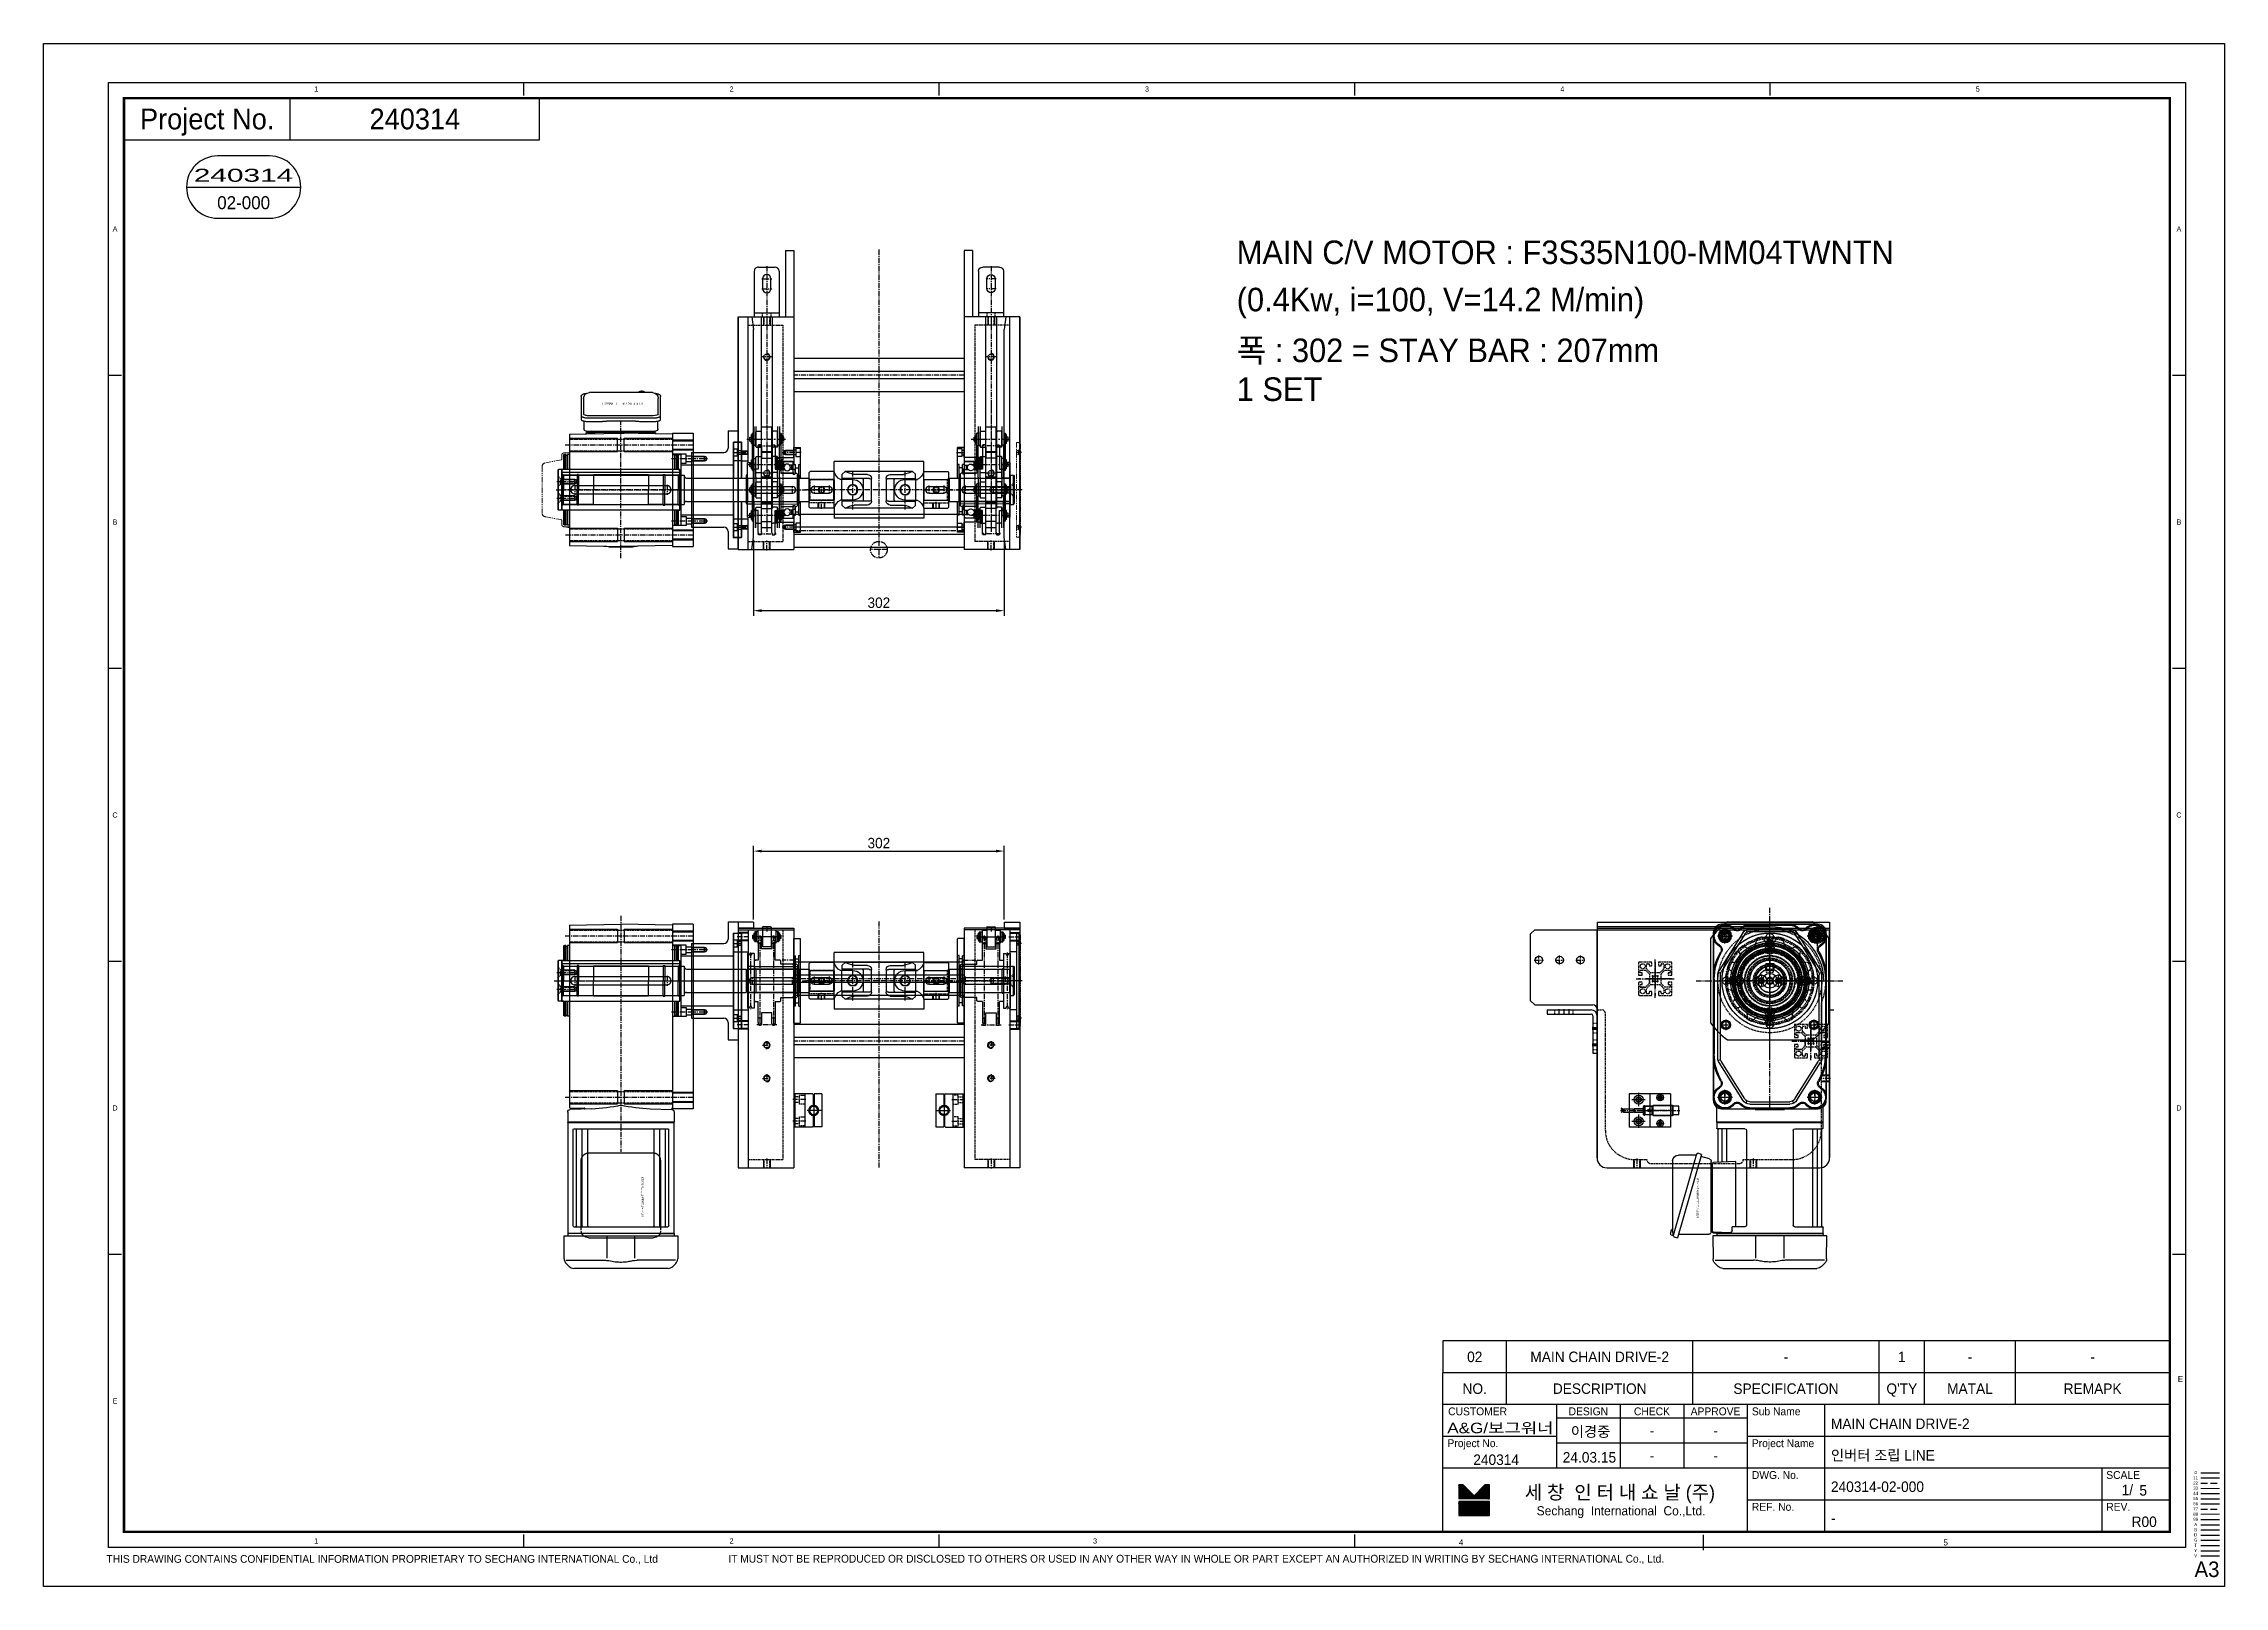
# Model space of a CAD drawing. Header units: inches. Extents: x 0 to 77285, y -118 to 40065.
# Drawn here: x 68465 to 71090, y 1978 to 3834 of the extents above; entities that cross this region are included whole.
import ezdxf
from ezdxf.enums import TextEntityAlignment as Align

# ---------------------------------------------------------------- set-up
doc = ezdxf.new("R2010")
doc.units = ezdxf.units.IN
doc.header["$LTSCALE"] = 5
doc.header["$MEASUREMENT"] = 0
for name, pattern in [('CENTER', [2, 1.25, -0.25, 0.25, -0.25]), ('HIDDEN', [0.375, 0.25, -0.125]), ('PHANTOM', [2.5, 1.25, -0.25, 0.25, -0.25, 0.25, -0.25])]:
    doc.linetypes.add(name, pattern=pattern)
for name, color, linetype in [('11', 1, 'CENTER'), ('22', 2, 'HIDDEN'), ('44', 4, 'Continuous'), ('55', 5, 'Continuous'), ('66', 6, 'PHANTOM'), ('77', 40, 'HIDDEN'), ('99', 181, 'Continuous'), ('A', 8, 'Continuous'), ('B', 123, 'Continuous'), ('BOM-T', 4, 'Continuous'), ('D', 3, 'Continuous'), ('G', 231, 'Continuous'), ('T', 3, 'Continuous'), ('VV', 1, 'Continuous'), ('Y', 60, 'Continuous')]:
    doc.layers.add(name, color=color, linetype=linetype)
doc.layers.add('33', color=3, linetype='PHANTOM', lineweight=9)
doc.layers.add('88', color=35, linetype='Continuous', lineweight=5)
doc.styles.add('SCI', font='')
doc.styles.get("Standard").update_dxf_attribs({"font": 'arial.ttf'})
doc.styles.get('SCI').set_extended_font_data('Gulim')
doc.dimstyles.new('SCH', dxfattribs={"dimtxt": 2.5, "dimasz": 2, "dimexe": 1.25, "dimexo": 0.625, "dimtad": 1, "dimdec": 8, "dimtxsty": 'SCI', "dimcen": 2.5, "dimclrd": 4, "dimclre": 4, "dimclrt": 7, "dimadec": 8, "dimazin": 2, "dimtfac": 1, "dimtdec": 8, "dimtmove": 0, "dimatfit": 3, "dimfxl": 1, "dimarcsym": 0})

msp = doc.modelspace()

# ---------------------------------------------------------------- texts
at = {"style": 'SCI'}
for s, height, p in [('240314', 25, (68911.60035195, 3743.1413582)), ('02-000', 15.625, (68705.49957959, 3642.39522001)), ('02', 12.620192308, (70187.38160195, 2253.6882332)), ('MAIN CHAIN DRIVE-2', 12.6201923077, (70337.77222695, 2253.6882332)), ('1', 12.62019231, (70701.44410195, 2253.6882332)), ('-', 12.62019231, (70561.99097695, 2253.6882332)), ('-', 12.62019231, (70783.47535195, 2253.6882332)), ('-', 12.62019231, (70931.13160195, 2253.6882332))]:
    msp.add_text(s, height=height, dxfattribs=at).set_placement(p, align=Align.MIDDLE_CENTER)
at = {"style": 'SCI', "width": 1.63101}
msp.add_text('240314', height=15.625, dxfattribs=at).set_placement((68645.49517913, 3667.57146414), (68765.2148026, 3667.57146414), align=Align.FIT)
at = {"style": 'SCI'}
for s, height, p in [('MAIN C/V MOTOR : F3S35N100-MM04TWNTN', 28.3411951124, (69900.86440343, 3582.69527679)), ('(0.4Kw, i=100, V=14.2 M/min)', 28.3411951124, (69900.86440343, 3525.83749979)), ('폭 : 302 = STAY BAR : 207mm', 28.3411951124, (69900.86440343, 3464.72167556)), ('1 SET', 28.341195112, (69900.86440343, 3418.0117272))]:
    msp.add_text(s, height=height, dxfattribs=at).set_placement(p, align=Align.MIDDLE_LEFT)
at = {"color": 40, "style": 'SCI'}
for s, height, p in [('MAIN CHAIN DRIVE-2', 12.6201923077, (70616.10819821, 2173.12933897)), ('인버터 조립 LINE', 12.6201923077, (70616.10819821, 2135.26876204)), ('240314-02-000', 12.6201923077, (70616.10819821, 2097.40818512)), ('5', 12.62019231, (70987.408355, 2093.09628608)), ('-', 12.62019231, (70616.10819821, 2059.5476082))]:
    msp.add_text(s, height=height, dxfattribs=at).set_placement(p, align=Align.MIDDLE_LEFT)
at = {"color": 40, "style": 'SCI', "width": 1.13984}
msp.add_text('A&G/보그워너', height=12.620192308, dxfattribs=at).set_placement((70154.33666961, 2161.7892969), (70282.21183254, 2161.7892969), align=Align.FIT)
at = {"color": 40, "style": 'SCI'}
for s, p in [('240314', (70213.13862649, 2129.90518031)), ('24.03.15', (70325.42879383, 2132.74472358)), ('R00', (70993.1808808, 2055.23570916))]:
    msp.add_text(s, height=12.620192308, dxfattribs=at).set_placement(p, align=Align.MIDDLE_CENTER)

# ---------------------------------------------------------------- blocks, each defined once
blk = doc.blocks.new('A$C60684f4e')
at = {"linetype": 'Continuous'}
h = blk.add_hatch(dxfattribs=at)
h.set_pattern_fill('ANSI31', color=5, scale=0.492673, style=0)
h.set_pattern_definition([(45, (-371.08822, -367.43104), (-0.043546589, 0.043546589), [])])
h.paths.add_polyline_path([(278.45, -280.17), (278.45, -277.46), (277.58, -277.46), (275.49, -279.55), (273.4, -277.46), (272.54, -277.46), (272.54, -280.17)])
h.paths.add_polyline_path([(272.54, -280.67), (272.54, -283.38), (278.45, -283.38), (278.45, -280.67)])
at = {"color": 2}
for p, q in [((92.5, -10), (92.5, -7.5)), ((172.5, -10), (172.5, -7.5)), ((252.5, -10), (252.5, -7.5)), ((332.5, -10), (332.5, -7.5)), ((15, -63.9), (12.5, -63.9)), ((412.5, -63.9), (410, -63.9)), ((15, -120.3), (12.5, -120.3)), ((412.5, -120.3), (410, -120.3)), ((15, -176.7), (12.5, -176.7)), ((412.5, -176.7), (410, -176.7)), ((15, -233.1), (12.5, -233.1)), ((412.5, -233.1), (410, -233.1)), ((92.5, -289.5), (92.5, -287)), ((172.5, -289.5), (172.5, -287)), ((252.5, -289.5), (252.5, -287)), ((319.67, -290), (319.67, -287.08))]:
    blk.add_line(p, q, dxfattribs=at)
at = {"color": 40}
for p, q in [((47.5, -18.5), (47.5, -10.5)), ((95.5, -18.5), (95.5, -10.5))]:
    blk.add_line(p, q, dxfattribs=at)
at = {"color": 7, "linetype": 'Continuous'}
blk.add_line((27.52, -27.62), (49.52, -27.62), dxfattribs=at)
for p, q in [((409.5, -249.75), (269.5, -249.75)), ((269.5, -249.75), (269.5, -255.88)), ((269.5, -286.5), (269.5, -255.88)), ((409.5, -255.88), (269.5, -255.88)), ((409.5, -262), (269.5, -262)), ((328.12, -262), (328.12, -286.5)), ((328.12, -264.63), (291.38, -264.63)), ((328.12, -269.44), (291.38, -269.44)), ((415.47, -275.13), (419.07, -275.13))]:
    blk.add_line(p, q)
at = {"color": 3}
for p, q in [((281.75, -255.88), (281.75, -249.75)), ((317.62, -255.88), (317.62, -249.75)), ((353.5, -255.88), (353.5, -249.75)), ((362.25, -255.88), (362.25, -249.75)), ((379.75, -255.88), (379.75, -249.75)), ((281.75, -262), (281.75, -255.88)), ((317.62, -262), (317.62, -255.88)), ((353.5, -262), (353.5, -255.88)), ((362.25, -262), (362.25, -255.88)), ((379.75, -262), (379.75, -255.88)), ((291.38, -262), (291.38, -274.25)), ((303.62, -262), (303.62, -274.25)), ((315.88, -262), (315.88, -274.25)), ((343, -262), (343, -286.5)), ((291.38, -268.13), (269.5, -268.13)), ((409.57, -268.13), (328.12, -268.13)), ((409.5, -274.25), (269.5, -274.25)), ((409.57, -280.38), (328.12, -280.38))]:
    blk.add_line(p, q, dxfattribs=at)
at = {"color": 5, "linetype": 'Continuous'}
for p, q in [((272.54, -277.46), (272.54, -280.17)), ((273.4, -277.46), (272.54, -277.46)), ((278.45, -280.17), (272.54, -280.17)), ((278.45, -280.67), (272.54, -280.67)), ((272.54, -280.67), (272.54, -283.38)), ((273.4, -277.46), (275.49, -279.55)), ((277.58, -277.46), (275.49, -279.55)), ((278.45, -277.46), (277.58, -277.46)), ((278.45, -280.17), (278.45, -277.46)), ((278.45, -283.38), (278.45, -280.67)), ((272.54, -283.38), (278.45, -283.38))]:
    blk.add_line(p, q, dxfattribs=at)
at = {"color": 2}
blk.add_lwpolyline([(12.5, -289.5), (12.5, -7.5), (412.5, -7.5), (412.5, -289.5)], close=True, dxfattribs=at)
at = {"color": 40, "const_width": 0.5}
blk.add_lwpolyline([(15.5, -286.5), (15.5, -10.5), (409.5, -10.5), (409.5, -286.5)], close=True, dxfattribs=at)
at = {"color": 40}
blk.add_lwpolyline([(15.5, -18.5), (95.5, -18.5)], dxfattribs=at)
blk.add_lwpolyline([(33.52, -21.62, 1), (33.52, -33.62), (43.52, -33.62, 1), (43.52, -21.62)], format="xyb", close=True)
at = {"layer": '11'}
blk.add_line((415.47, -276.13), (419.07, -276.13), dxfattribs=at)
at = {"layer": '22'}
blk.add_line((415.47, -277.13), (419.07, -277.13), dxfattribs=at)
at = {"layer": '33'}
blk.add_line((415.47, -278.13), (419.07, -278.13), dxfattribs=at)
at = {"layer": '44'}
blk.add_line((415.47, -279.13), (419.07, -279.13), dxfattribs=at)
at = {"layer": '55'}
blk.add_line((415.47, -280.13), (419.07, -280.13), dxfattribs=at)
at = {"layer": '66'}
blk.add_line((415.47, -281.13), (419.07, -281.13), dxfattribs=at)
at = {"layer": '77'}
blk.add_line((415.47, -282.13), (419.07, -282.13), dxfattribs=at)
at = {"layer": '88'}
blk.add_line((415.47, -283.13), (419.07, -283.13), dxfattribs=at)
at = {"layer": '99'}
blk.add_line((415.47, -284.13), (419.07, -284.13), dxfattribs=at)
at = {"layer": 'A'}
blk.add_line((415.47, -285.13), (419.07, -285.13), dxfattribs=at)
at = {"layer": 'B'}
blk.add_line((415.47, -286.13), (419.07, -286.13), dxfattribs=at)
at = {"layer": 'D'}
blk.add_line((415.47, -287.13), (419.07, -287.13), dxfattribs=at)
at = {"layer": 'Defpoints', "color": 1}
blk.add_lwpolyline([(0, -297), (0, 0), (420, 0), (420, -297)], close=True, dxfattribs=at)
at = {"layer": 'G'}
blk.add_line((415.47, -288.13), (419.07, -288.13), dxfattribs=at)
at = {"layer": 'T'}
for p, q in [((396.38, -274.25), (396.38, -286.5)), ((415.47, -289.13), (419.07, -289.13))]:
    blk.add_line(p, q, dxfattribs=at)
at = {"layer": 'VV'}
blk.add_line((415.47, -291.13), (419.07, -291.13), dxfattribs=at)
at = {"layer": 'Y'}
blk.add_line((415.47, -290.13), (419.07, -290.13), dxfattribs=at)
at = {"color": 2, "style": 'SCI'}
for s, height, p in [('1', 1, (52.5, -8.75)), ('2', 1, (132.5, -8.75)), ('3', 1, (212.5, -8.75)), ('4', 1, (292.5, -8.75)), ('5', 1, (372.5, -8.75)), ('A', 1, (13.75, -35.7)), ('A', 1, (411.25, -35.7)), ('B', 1, (13.75, -92.1)), ('B', 1, (411.25, -92.1)), ('C', 1, (13.75, -148.5)), ('C', 1, (411.25, -148.5)), ('D', 1, (13.75, -204.9)), ('D', 1, (411.25, -204.9)), ('E', 1.17, (411.54, -257.1)), ('E', 1, (13.75, -261.3)), ('1', 1, (52.5, -288.25)), ('2', 1, (132.5, -288.25)), ('3', 1, (202.5, -288.25)), ('4', 1.17, (273, -288.54)), ('5', 1.17, (366.33, -288.54))]:
    blk.add_text(s, height=height, dxfattribs=at).set_placement(p, align=Align.MIDDLE_CENTER)
at = {"style": 'SCI'}
for s, height, p in [('Project No.', 4, (31.5, -14.5)), ('NO.', 2.019, (275.62, -258.94)), ('DESCRIPTION', 2.0192, (299.69, -258.94)), ('SPECIFICATION', 2.0192, (335.56, -258.94)), ("Q'TY", 2.019, (357.88, -258.94)), ('MATAL', 2.019, (371, -258.94)), ('REMAPK', 2.019, (394.62, -258.94)), ('DESIGN', 1.514, (297.5, -263.31)), ('CHECK', 1.514, (309.75, -263.31)), ('APPROVE', 1.514, (322, -263.31)), ('이경중', 2.019, (297.93, -267.2)), ('-', 2.02, (309.75, -267.03)), ('-', 2.02, (322, -267.03)), ('0', 0.6, (414.47, -275.09)), ('세 창  인 터 내 쇼 날 (주)', 2.6509, (303.58, -278.9)), ('Sechang  International  Co.,Ltd.', 1.7673, (303.81, -282.45))]:
    blk.add_text(s, height=height, dxfattribs=at).set_placement(p, align=Align.MIDDLE_CENTER)
for s, height, p in [('CUSTOMER', 1.514, (270.51, -263.31)), ('Sub Name', 1.514, (329, -263.31)), ('Project No.', 1.5144, (270.38, -269.44)), ('Project Name', 1.5144, (329, -269.44)), ('DWG. No.', 1.514, (329, -275.56)), ('SCALE', 1.514, (397.25, -275.56)), ('REF. No.', 1.514, (329, -281.69)), ('REV.', 1.514, (397.25, -281.69))]:
    blk.add_text(s, height=height, dxfattribs=at).set_placement(p, align=Align.MIDDLE_LEFT)
at = {"color": 40, "style": 'SCI'}
for s, height, p in [('-', 2.02, (309.75, -271.84)), ('-', 2.02, (322, -271.84)), ('1/', 2.019, (401.31, -278.44))]:
    blk.add_text(s, height=height, dxfattribs=at).set_placement(p, align=Align.MIDDLE_CENTER)
at = {"color": 3, "linetype": 'Continuous', "style": 'SCI'}
for s, p in [('THIS DRAWING CONTAINS CONFIDENTIAL INFORMATION PROPRIETARY TO SECHANG INTERNATIONAL Co., Ltd  ', (12.11, -292.46)), ('IT MUST NOT BE REPRODUCED OR DISCLOSED TO OTHERS OR USED IN ANY OTHER WAY IN WHOLE OR PART EXCEPT AN AUTHORIZED IN WRITING BY SECHANG INTERNATIONAL Co., Ltd.', (131.88, -292.43))]:
    blk.add_text(s, height=1.5, dxfattribs=at).set_placement(p)
at = {"color": 2, "style": 'SCI'}
blk.add_text('A3', height=3, dxfattribs=at).set_placement((419.05, -296.11), align=Align.BOTTOM_RIGHT)
at = {"layer": '11', "style": 'SCI'}
blk.add_text('11', height=0.6, dxfattribs=at).set_placement((414.47, -276.09), align=Align.MIDDLE_CENTER)
at = {"layer": '22', "style": 'SCI'}
blk.add_text('22', height=0.6, dxfattribs=at).set_placement((414.47, -277.09), align=Align.MIDDLE_CENTER)
at = {"layer": '33', "style": 'SCI'}
blk.add_text('33', height=0.6, dxfattribs=at).set_placement((414.47, -278.09), align=Align.MIDDLE_CENTER)
at = {"layer": '44', "style": 'SCI'}
blk.add_text('44', height=0.6, dxfattribs=at).set_placement((414.47, -279.09), align=Align.MIDDLE_CENTER)
at = {"layer": '55', "style": 'SCI'}
blk.add_text('55', height=0.6, dxfattribs=at).set_placement((414.47, -280.09), align=Align.MIDDLE_CENTER)
at = {"layer": '66', "style": 'SCI'}
blk.add_text('66', height=0.6, dxfattribs=at).set_placement((414.47, -281.09), align=Align.MIDDLE_CENTER)
at = {"layer": '77', "style": 'SCI'}
blk.add_text('77', height=0.6, dxfattribs=at).set_placement((414.47, -282.09), align=Align.MIDDLE_CENTER)
at = {"layer": '88', "style": 'SCI'}
blk.add_text('88', height=0.6, dxfattribs=at).set_placement((414.47, -283.09), align=Align.MIDDLE_CENTER)
at = {"layer": '99', "style": 'SCI'}
blk.add_text('99', height=0.6, dxfattribs=at).set_placement((414.47, -284.09), align=Align.MIDDLE_CENTER)
at = {"layer": 'A', "style": 'SCI'}
blk.add_text('A', height=0.6, dxfattribs=at).set_placement((414.47, -285.09), align=Align.MIDDLE_CENTER)
at = {"layer": 'B', "style": 'SCI'}
blk.add_text('B', height=0.6, dxfattribs=at).set_placement((414.47, -286.09), align=Align.MIDDLE_CENTER)
at = {"layer": 'D', "style": 'SCI'}
blk.add_text('D', height=0.6, dxfattribs=at).set_placement((414.47, -287.09), align=Align.MIDDLE_CENTER)
at = {"layer": 'G', "style": 'SCI'}
blk.add_text('G', height=0.6, dxfattribs=at).set_placement((414.47, -288.09), align=Align.MIDDLE_CENTER)
at = {"layer": 'T', "style": 'SCI'}
blk.add_text('T', height=0.6, dxfattribs=at).set_placement((414.47, -289.09), align=Align.MIDDLE_CENTER)
at = {"layer": 'VV', "style": 'SCI'}
blk.add_text('V', height=0.6, dxfattribs=at).set_placement((414.47, -291.09), align=Align.MIDDLE_CENTER)
at = {"layer": 'Y', "style": 'SCI'}
blk.add_text('Y', height=0.6, dxfattribs=at).set_placement((414.47, -290.09), align=Align.MIDDLE_CENTER)
blk = doc.blocks.new('A$C59b4505e')
for p, q in [((-8.9, 52.1), (-9.1, 52.6)), ((9.1, 52.6), (8.9, 52.1)), ((-38.1, 37.4), (-37.9, 36.9)), ((-32.1, 42), (-32.5, 42.4)), ((-16.4, 50.8), (-16.4, 50.3)), ((16.4, 50.3), (16.4, 50.8)), ((32.5, 42.4), (32.1, 42)), ((37.9, 36.9), (38.1, 37.4)), ((-51.1, 15.4), (-50.7, 15.1)), ((-47.9, 22.3), (-48.5, 22.4)), ((-4, 17.3), (-4, 13.4)), ((4, 17.3), (-4, 17.3)), ((4, 13.4), (4, 17.3)), ((48.5, 22.4), (47.9, 22.3)), ((50.7, 15.1), (51.1, 15.4)), ((-52.8, -2.5), (-53.3, -2.7)), ((-52.4, -10.2), (-51.9, -10.2)), ((51.9, -10.2), (52.4, -10.2)), ((53.3, -2.7), (52.8, -2.5)), ((-45.6, -26.8), (-46, -27.2)), ((-41.7, -33.4), (-41.2, -33.1)), ((-27.9, -44.9), (-28.1, -45.4)), ((-21.4, -48.9), (-21.1, -48.5)), ((21.1, -48.5), (21.4, -48.9)), ((28.1, -45.4), (27.9, -44.9)), ((41.2, -33.1), (41.7, -33.4)), ((46, -27.2), (45.6, -26.8)), ((-3.9, -52.7), (-3.8, -53.3)), ((3.8, -53.3), (3.9, -52.7))]:
    blk.add_line(p, q)
for radius in [25, 20]:
    blk.add_circle((0, 0), radius)
for centre, radius, start, end in [((0, 0), 53.4, 99.8097, 107.8826), ((0, 0), 53.4, 72.1174, 80.1903), ((-43.7, 30.1), 7.98, 275, 15.7692), ((0, 0), 53.4, 127.502, 135.5749), ((-56, 26.8), 20.7, 15.3632, 16.9216), ((-19.9, 58.8), 20.7, 246.1553, 247.7137), ((-24.7, 47), 7.98, 247.3077, 348.0769), ((-37.1, 49.8), 20.7, 347.6709, 349.2293), ((9.7, 61.3), 20.7, 218.463, 220.0214), ((0, 53.1), 7.98, 219.6154, 320.3846), ((-9.7, 61.3), 20.7, 319.9786, 321.537), ((37.1, 49.8), 20.7, 190.7707, 192.3291), ((24.7, 47), 7.98, 191.9231, 292.6923), ((19.9, 58.8), 20.7, 292.2863, 293.8447), ((0, 0), 53.4, 44.4251, 52.498), ((43.7, 30.1), 7.98, 164.2308, 265), ((56, 26.8), 20.7, 163.0784, 164.6368), ((0, 0), 53.4, 155.1943, 163.2672), ((-52.7, 6.4), 7.98, 302.6923, 43.4615), ((-62, -2.3), 20.7, 43.0555, 44.6139), ((-44.9, 42.8), 20.7, 273.8476, 275.406), ((0, 0), 14, 106.6015, 73.3985), ((44.9, 42.8), 20.7, 264.594, 266.1524), ((52.7, 6.4), 7.98, 136.5385, 237.3077), ((62, -2.3), 20.7, 135.3861, 136.9445), ((0, 0), 53.4, 16.7328, 24.8057), ((0, 0), 53.4, 182.8866, 190.9595), ((-59.7, 17), 20.7, 301.5399, 303.0983), ((-53.9, -30.8), 20.7, 70.7478, 72.3062), ((-49.6, -18.8), 7.98, 330.3846, 71.1539), ((-60.8, -12.7), 20.7, 329.2322, 330.7906), ((49.6, -18.8), 7.98, 108.8461, 209.6154), ((60.8, -12.7), 20.7, 209.2094, 210.7678), ((53.9, -30.8), 20.7, 107.6938, 109.2522), ((59.7, 17), 20.7, 236.9017, 238.4601), ((0, 0), 53.4, 349.0405, 357.1134), ((0, 0), 53.4, 210.5789, 218.6518), ((-33.4, -52.3), 20.7, 98.4401, 99.9986), ((-35.2, -39.7), 7.98, 358.0769, 98.8462), ((0, 0), 53.4, 238.2712, 246.3442), ((-47.9, -39.4), 20.7, 356.9245, 358.4829), ((-5.2, -61.8), 20.7, 126.1324, 127.6909), ((-12.7, -51.5), 7.98, 25.7692, 126.5385), ((-24.1, -57.2), 20.7, 24.6168, 26.1753), ((24.1, -57.2), 20.7, 153.8247, 155.3832), ((12.7, -51.5), 7.98, 53.4615, 154.2308), ((5.2, -61.8), 20.7, 52.3091, 53.8676), ((0, 0), 53.4, 293.6558, 301.7288), ((35.2, -39.7), 7.98, 81.1538, 181.9231), ((47.9, -39.4), 20.7, 181.5171, 183.0755), ((33.4, -52.3), 20.7, 80.0014, 81.5599), ((0, 0), 53.4, 321.3482, 329.4211), ((0, 0), 53.4, 265.9635, 274.0365)]:
    blk.add_arc(centre, radius, start, end)
for points in [[(-37.9, 36.9), (-37.2, 35.6), (-36.6, 34.3), (-36.1, 32.9)], [(-28.3, 39.8), (-29.6, 40.4), (-30.9, 41.2), (-32.1, 42)], [(-6.5, 48.4), (-7.4, 49.6), (-8.2, 50.8), (-8.9, 52.1)], [(8.9, 52.1), (8.2, 50.8), (7.4, 49.6), (6.5, 48.4)], [(32.1, 42), (30.9, 41.2), (29.6, 40.4), (28.3, 39.8)], [(36.1, 32.9), (36.6, 34.3), (37.2, 35.6), (37.9, 36.9)], [(-50.7, 15.1), (-49.4, 14.3), (-48.3, 13.3), (-47.3, 12.3)], [(-43.5, 22.1), (-45, 22), (-46.5, 22.1), (-47.9, 22.3)], [(47.3, 12.3), (48.3, 13.3), (49.4, 14.3), (50.7, 15.1)], [(-48.8, -0.6), (-50.1, -1.4), (-51.4, -2), (-52.8, -2.5)], [(-43, -23.3), (-43.7, -24.5), (-44.6, -25.7), (-45.6, -26.8)], [(45.6, -26.8), (44.6, -25.7), (43.7, -24.5), (43, -23.3)], [(-41.2, -33.1), (-39.8, -32.6), (-38.4, -32.2), (-37, -31.9)], [(-27.2, -40.6), (-27.3, -42), (-27.5, -43.5), (-27.9, -44.9)], [(-21.1, -48.5), (-20.1, -47.4), (-19.1, -46.4), (-17.9, -45.5)], [(17.9, -45.5), (19.1, -46.4), (20.1, -47.4), (21.1, -48.5)], [(27.9, -44.9), (27.5, -43.5), (27.3, -42), (27.2, -40.6)], [(37, -31.9), (38.4, -32.2), (39.8, -32.6), (41.2, -33.1)]]:
    blk.add_open_spline(points, degree=3)
for points, knots in [([(-16.4, 50.3), (-16.4, 49.4), (-16.4, 48.5), (-16.5, 47.1), (-16.6, 46.5), (-16.7, 45.9)], [0.0011614, 0.0011614, 0.0011614, 0.0011614, 0.2659163, 0.2659163, 0.4428693, 0.4428693, 0.4428693, 0.4428693]), ([(16.7, 45.9), (16.7, 46.4), (16.6, 46.8), (16.4, 48.3), (16.4, 49.3), (16.4, 50.3)], [0.0563986, 0.0563986, 0.0563986, 0.0563986, 0.1984124, 0.1984124, 0.4983047, 0.4983047, 0.4983047, 0.4983047]), ([(47.9, 22.3), (47, 22.2), (46, 22.1), (44.6, 22.1), (44, 22.1), (43.5, 22.1)], [0, 0, 0, 0, 0.2886571, 0.2886571, 0.4417682, 0.4417682, 0.4417682, 0.4417682]), ([(-51.9, -10.2), (-51, -10.3), (-50.1, -10.4), (-48.7, -10.8), (-48.1, -10.9), (-47.6, -11.1)], [0, 0, 0, 0, 0.2651715, 0.2651715, 0.4417022, 0.4417022, 0.4417022, 0.4417022]), ([(47.6, -11.1), (48, -10.9), (48.5, -10.8), (49.9, -10.5), (50.9, -10.3), (51.9, -10.2)], [0.0563984, 0.0563984, 0.0563984, 0.0563984, 0.1978809, 0.1978809, 0.4982982, 0.4982982, 0.4982982, 0.4982982]), ([(52.8, -2.5), (51.9, -2.2), (51.1, -1.8), (49.7, -1.2), (49.3, -0.9), (48.8, -0.6)], [0, 0, 0, 0, 0.2846193, 0.2846193, 0.4417526, 0.4417526, 0.4417526, 0.4417526]), ([(-5.3, -48.6), (-5.1, -49), (-4.9, -49.4), (-4.4, -50.8), (-4.1, -51.8), (-3.9, -52.7)], [0.0563984, 0.0563984, 0.0563984, 0.0563984, 0.1978809, 0.1978809, 0.4982982, 0.4982982, 0.4982982, 0.4982982]), ([(3.9, -52.7), (4.1, -51.9), (4.3, -51), (4.8, -49.6), (5, -49.1), (5.3, -48.6)], [0, 0, 0, 0, 0.2651715, 0.2651715, 0.4417022, 0.4417022, 0.4417022, 0.4417022])]:
    blk.add_open_spline(points, degree=3, knots=knots)
at = {"layer": '11'}
for p, q in [((0, -61), (0, 61)), ((61, 0), (-61, 0))]:
    blk.add_line(p, q, dxfattribs=at)
blk.add_circle((0, 0), 53.1, dxfattribs=at)
at = {"layer": '22'}
for radius in [38.5, 19]:
    blk.add_circle((0, 0), radius, dxfattribs=at)
blk = doc.blocks.new('A$C6ec2e0c1')
for centre, radius in [((0, 0), 51), ((0, 0), 39), ((0, 0), 34), ((0, 0), 30), ((0, 0), 26.5), ((0, 45), 2.75), ((-45, 0), 2.75), ((45, 0), 2.75), ((0, -45), 2.75)]:
    blk.add_circle(centre, radius)
at = {"layer": '11'}
for p, q in [((0, -52), (0, 52)), ((-52, 0), (52, 0))]:
    blk.add_line(p, q, dxfattribs=at)
blk.add_circle((0, 0), 45, dxfattribs=at)
at = {"layer": '22'}
for centre, radius in [((0, 0), 35.5), ((0, 0), 30.5), ((0, 45), 4.75), ((-45, 0), 4.75), ((45, 0), 4.75), ((0, -45), 4.75)]:
    blk.add_circle(centre, radius, dxfattribs=at)
blk = doc.blocks.new('A$C69c480e2')
for radius in [9.85, 8.5, 5.25]:
    blk.add_circle((0, 0), radius)
at = {"layer": '11'}
for p, q in [((-10.85, 0), (10.85, 0)), ((0, -10.85), (0, 10.85))]:
    blk.add_line(p, q, dxfattribs=at)
at = {"layer": '22'}
blk.add_circle((0, 0), 6.5, dxfattribs=at)
at = {"layer": '77'}
blk.add_circle((0, 0), 7, dxfattribs=at)
blk = doc.blocks.new('A$C3ed4a446')
for centre, radius in [((0, 0), 57.5), ((0, 0), 35), ((0, 45), 4), ((0, 45), 2.25), ((-45, 0), 4), ((-45, 0), 2.25), ((45, 0), 4), ((45, 0), 2.25), ((0, -45), 4), ((0, -45), 2.25)]:
    blk.add_circle(centre, radius)
at = {"layer": '11'}
for p, q in [((0, -58.5), (0, 58.5)), ((-58.5, 0), (58.5, 0))]:
    blk.add_line(p, q, dxfattribs=at)
blk.add_circle((0, 0), 45, dxfattribs=at)
blk = doc.blocks.new('A$C70B16023')
for p, q in [((-20, 12.5), (20, 12.5)), ((-20, 12.5), (-20, -37.5)), ((20, 12.5), (20, -37.5)), ((-20, -12.5), (20, -12.5)), ((-20, -37.5), (20, -37.5))]:
    blk.add_line(p, q)
for centre, radius in [((-15.5, 0), 4), ((-15.5, 0), 2.25), ((-15.5, 0), 1.62), ((15.5, 0), 4), ((15.5, 0), 2.25), ((15.5, 0), 1.62), ((-13, -26), 5.5), ((-13, -26), 3.3), ((13, -26), 5.5), ((13, -26), 3.3)]:
    blk.add_circle(centre, radius)
at = {"layer": '11'}
for p, q in [((-20.5, 0), (-10.5, 0)), ((-18.5, 0), (-12.5, 0)), ((-15.5, -5), (-15.5, 5)), ((-15.5, -3), (-15.5, 3)), ((0, 15.5), (0, -15.5)), ((10.5, 0), (20.5, 0)), ((12.5, 0), (18.5, 0)), ((15.5, -5), (15.5, 5)), ((15.5, -3), (15.5, 3)), ((-21.25, -26), (-4.75, -26)), ((-13, -34.25), (-13, -17.75)), ((4.75, -26), (21.25, -26)), ((13, -34.25), (13, -17.75))]:
    blk.add_line(p, q, dxfattribs=at)
at = {"layer": 'T'}
for centre in [(-15.5, 0), (15.5, 0)]:
    blk.add_arc(centre, 2, 260.00825, 189.9928, dxfattribs=at)
blk = doc.blocks.new('nzsetzw45nm')
for p, q in [((-18.5, 5), (-18.5, -5)), ((-11.5, 5), (-18.5, 5)), ((-11.5, 5), (-18.5, 5)), ((-18.5, 5), (-18.5, -5)), ((-11.5, 5.5), (-11, 6)), ((-11, 6), (-11.5, 5.5)), ((-11.5, 5.5), (-11.5, -5.5)), ((-11.5, 5.5), (-11.5, -5.5)), ((-9.5, 5.6), (-11.4, 5.6)), ((-11.1, 5.9), (-11.1, -5.9)), ((12.5, 6), (-11, 6)), ((-9.5, 6), (-11, 6)), ((12.5, 6), (-11, 6)), ((-9.5, 6), (-11, 6)), ((-11, 6), (-11, -6)), ((12.5, 6), (13, 5.5)), ((13, 5.5), (12.5, 6)), ((12.5, 6), (12.5, -6)), ((12.6, 5.9), (12.6, -5.9)), ((13, 5.5), (13, -5.5)), ((13, -5.5), (13, 5.5)), ((13, 5.5), (13, 4.8)), ((13, 5.5), (13.8, 5)), ((13.8, 5), (13, 5.5)), ((13, 5.5), (13, -5.5)), ((13.8, -5), (13.8, 5)), ((22.5, 5), (13.8, 5)), ((22.5, 5), (13.8, 5)), ((13.8, 5), (13.8, -5)), ((17, 0.8), (17, -0.9)), ((23.5, 5.5), (22.5, 5.5)), ((22.5, 5.5), (22.5, 5)), ((23.5, 5.5), (22.5, 5.5)), ((22.5, 5.5), (22.5, -5.4)), ((22.5, -5.4), (22.5, 5)), ((23.5, 5.5), (23.5, -5.4)), ((24, 5), (24, -4.9)), ((24, 5), (24, -4.9)), ((35.2, 2), (24, 2)), ((35.2, 2), (24, 2)), ((35.2, 2), (35.2, -2)), ((47.7, 2), (36.5, 2)), ((47.7, -2), (47.7, 2)), ((47.7, 0.6), (49.4, 1.8)), ((47.7, 0.4), (49.9, 0.4)), ((47.7, 0), (47.7, 0)), ((49.7, 1.2), (48.3, 0.4)), ((49.4, 1.8), (49.7, 1.2)), ((49.5, 1.6), (51, 2.6)), ((51.1, 2.5), (49.6, 1.4)), ((49.9, 0.4), (49.8, -0.4)), ((49.9, 0.1), (51.2, 0.1)), ((51, 2.6), (51.1, 2.5)), ((51.2, 0.1), (51.2, -0.1)), ((-18.5, -5), (-11.5, -5)), ((-18.5, -5), (-11.5, -5)), ((-11.5, -5.5), (-11, -6)), ((-11.5, -5.5), (-11, -6)), ((-11.4, -5.6), (-9.5, -5.6)), ((-11, -6), (12.5, -6)), ((-11, -6), (-9.5, -6)), ((-11, -6), (-9.5, -6)), ((-11, -6), (12.5, -6)), ((12.5, -6), (13, -5.5)), ((12.5, -6), (13, -5.5)), ((13, -5.4), (13, -4.8)), ((13, -5.4), (13.8, -5)), ((13, -5.4), (13.8, -5)), ((22.5, -5), (13.8, -5)), ((22.5, -5), (13.8, -5)), ((22.5, -5), (13.8, -5)), ((13.8, -5), (22.5, -5)), ((23.5, -5.4), (22.5, -5.4)), ((22.5, -5.4), (23.5, -5.4)), ((35.2, -2), (24, -2)), ((24, -2), (35.2, -2)), ((47.7, -2), (36.5, -2)), ((49.8, -0.4), (47.7, -0.4)), ((47.7, -0.6), (49.4, -1.8)), ((49.7, -1.2), (48.3, -0.4)), ((49.4, -1.8), (49.7, -1.2)), ((49.5, -1.6), (51, -2.6)), ((51.1, -2.5), (49.6, -1.4)), ((51.2, -0.1), (49.9, -0.1)), ((51, -2.6), (51.1, -2.5))]:
    blk.add_line(p, q)
blk.add_circle((17, 0), 1.75)
blk.add_circle((17, 0), 1.75)
for centre, radius, start, end in [((23.5, 5), 0.5, 0, 90), ((23.5, 5), 0.5, 0, 90), ((35.2, 0.8), 1.16, 91.1228, 227.2963), ((36.5, 0.8), 1.16, 91.1228, 227.2963), ((23.5, -4.9), 0.5, 270, 0), ((23.5, -4.9), 0.5, 270, 0), ((34, -1.3), 1.41, 331.6709, 70.0474), ((35.3, -1.3), 1.41, 331.6709, 70.0474)]:
    blk.add_arc(centre, radius, start, end)
for p in [(24, 5), (24, 4.3), (47.7, 2), (24, -3.9)]:
    blk.add_point(p)
at = {"layer": '11'}
blk.add_line((51.6, 0), (-19.5, 0), dxfattribs=at)
at = {"layer": 'T'}
for p, q in [((12.9, 5.6), (-9.5, 5.6)), ((-9.5, -5.6), (12.9, -5.6))]:
    blk.add_line(p, q, dxfattribs=at)
blk = doc.blocks.new('A$Ceb613de2')
for p, q in [((-60, 42), (-60, 37)), ((-60, 42), (-7, 42)), ((-60, 37), (-7, 37)), ((-5, 35), (-5, -10)), ((0, 35), (0, -10)), ((-5, -10), (0, -10))]:
    blk.add_line(p, q)
for radius in [7, 2]:
    blk.add_arc((-7, 35), radius, 0, 90)
at = {"layer": '11'}
for p, q in [((-46, 43), (-46, 36)), ((-40, 43), (-40, 36)), ((-34, 43), (-34, 36)), ((-6, 21), (1, 21)), ((-6, 20), (1, 20)), ((-6, 19), (1, 19)), ((-6, 1), (1, 1)), ((-6, 0), (1, 0)), ((-6, -1), (1, -1))]:
    blk.add_line(p, q, dxfattribs=at)
at = {"layer": '22'}
for p, q in [((-51, 37), (-51, 42)), ((-29, 42), (-29, 37)), ((-5, 26), (0, 26)), ((0, 14), (-5, 14)), ((-5, 6), (0, 6)), ((0, -6), (-5, -6))]:
    blk.add_line(p, q, dxfattribs=at)
blk = doc.blocks.new('A$Cdf4263c0')
blk.add_line((-7.1, -5.8), (-11.5, -10.1))
blk.add_lwpolyline([(-17.5, -10.3), (-11.8, -10.3), (-17.5, -10.3, -0.414214), (-18, -9.8), (-18, -7.6, -0.414214), (-17.5, -7.1), (-16, -7.1, 0.414214), (-15.5, -6.6), (-15.5, -4.7, 0.414214), (-16, -4.2), (-19.5, -4.2, 0.414214), (-20, -4.7), (-20, -19, 0.414214), (-19, -20), (-4.7, -20, 0.414214), (-4.2, -19.5), (-4.2, -16, 0.414214), (-4.7, -15.5), (-6.6, -15.5, 0.414214), (-7.1, -16), (-7.1, -17.5, -0.414214), (-7.6, -18), (-9.8, -18, -0.414214), (-10.3, -17.5), (-10.3, -11.9, -0.198912), (-10.1, -11.5), (-5.7, -7.1, -0.198912), (-5.4, -7), (-0.5, -7), (0, -6.5), (0.5, -7), (5.4, -7, -0.198912), (5.7, -7.1), (10.1, -11.5, -0.198912), (10.2, -11.9), (10.2, -17.5, -0.414214), (9.7, -18), (7.6, -18, -0.414214), (7.1, -17.5), (7.1, -16, 0.414214), (6.6, -15.5), (4.6, -15.5, 0.414214), (4.1, -16), (4.1, -19.5, 0.414214), (4.6, -20), (19, -20, 0.414214), (20, -19), (20, -4.7, 0.414214), (19.5, -4.2), (16, -4.2, 0.414214), (15.5, -4.7), (15.5, -6.6, 0.414214), (16, -7.1), (17.5, -7.1, -0.414214), (18, -7.6), (18, -9.8, -0.414214), (17.5, -10.3), (11.8, -10.3, -0.198912), (11.5, -10.1), (7.1, -5.8, -0.198912), (7, -5.4), (7, -0.5), (6.5, 0), (7, 0.5), (7, 5.4, -0.198912), (7.1, 5.8), (11.5, 10.1, -0.198912), (11.8, 10.2), (17.5, 10.2, -0.414214), (18, 9.7), (18, 7.6, -0.414214), (17.5, 7.1), (16, 7.1, 0.414214), (15.5, 6.6), (15.5, 4.6, 0.414214), (16, 4.1), (19.5, 4.1, 0.414214), (20, 4.6), (20, 19, 0.414214), (19, 20), (4.6, 20, 0.414214), (4.1, 19.5), (4.1, 16, 0.414214), (4.6, 15.5), (6.6, 15.5, 0.414214), (7.1, 16), (7.1, 17.5, -0.414214), (7.6, 18), (9.7, 18, -0.414214), (10.2, 17.5), (10.2, 11.9, -0.198912), (10.1, 11.5), (5.7, 7.1, -0.198912), (5.4, 7), (0.5, 7), (0, 6.5), (-0.5, 7), (-5.4, 7, -0.198912), (-5.7, 7.1), (-10.1, 11.5, -0.198912), (-10.3, 11.9), (-10.3, 17.5, -0.414214), (-9.8, 18), (-7.6, 18, -0.414214), (-7.1, 17.5), (-7.1, 16, 0.414214), (-6.6, 15.5), (-4.7, 15.5, 0.414214), (-4.2, 16), (-4.2, 19.5, 0.414214), (-4.7, 20), (-19, 20, 0.414214), (-20, 19), (-20, 4.6, 0.414214), (-19.5, 4.1), (-16, 4.1, 0.414214), (-15.5, 4.6), (-15.5, 6.6, 0.414214), (-16, 7.1), (-17.5, 7.1, -0.414214), (-18, 7.6), (-18, 9.7, -0.414214), (-17.5, 10.2), (-11.8, 10.2, -0.198912), (-11.5, 10.1), (-7.1, 5.8, -0.198912), (-7, 5.4), (-7, 0.5), (-6.5, 0), (-7, -0.5), (-7, -5.4), (-7, -0.5)], format="xyb")
blk.add_lwpolyline([(3.6, 3.3, 0.021749), (3.3, 3.6, 0.401532), (2.9, 3.6), (2.2, 2.9, -0.35173), (1.8, 2.9, 0.291598), (-1.8, 2.9, -0.35173), (-2.2, 2.9), (-2.9, 3.6, 0.401532), (-3.3, 3.6, 0.021749), (-3.6, 3.3, 0.401532), (-3.6, 2.9), (-2.9, 2.2, -0.35173), (-2.9, 1.8, 0.291598), (-2.9, -1.8, -0.35173), (-2.9, -2.2), (-3.6, -2.9, 0.401532), (-3.6, -3.3, 0.021749), (-3.3, -3.6, 0.401532), (-2.9, -3.6), (-2.2, -2.9, -0.35173), (-1.8, -2.9, 0.291598), (1.8, -2.9, -0.35173), (2.2, -2.9), (2.9, -3.6, 0.401532), (3.3, -3.6, 0.021749), (3.6, -3.3, 0.401532), (3.6, -2.9), (2.9, -2.2, -0.35173), (2.9, -1.8, 0.291598), (2.9, 1.8, -0.35173), (2.9, 2.2), (3.6, 2.9, 0.401532)], format="xyb", close=True)
for centre in [(-15, 15), (15, 15), (-15, -15), (15, -15)]:
    blk.add_circle(centre, 3)
for centre, start, end in [((-11.8, -9.8), 270, 315), ((-7.5, -5.4), 315, 0)]:
    blk.add_arc(centre, 0.5, start, end)
at = {"layer": '11', "ltscale": 5}
for p, q in [((20, 0), (-20, 0)), ((0, 20), (0, -20))]:
    blk.add_line(p, q, dxfattribs=at)
blk = doc.blocks.new('A$C96765d9e')
for p, q in [((-280, 2), (-280, 0)), ((-280, 2), (0, 2)), ((-280, 0), (0, 0)), ((0, 2), (0, 0))]:
    blk.add_line(p, q)
blk = doc.blocks.new('A$Cb8ad11fe')
for p, q in [((-280, 7), (-280, 0)), ((-280, 7), (0, 7)), ((-280, 0), (0, 0)), ((0, 7), (0, 0))]:
    blk.add_line(p, q)
blk = doc.blocks.new('A$C65cb6dcf')
for p, q in [((-280, 0), (0, 0)), ((-280, 0), (-280, -274.5)), ((0, 0), (0, -274.5)), ((-268, -286.5), (-12, -286.5))]:
    blk.add_line(p, q)
for centre, radius in [((-125, -8.5), 4.19), ((-72, -16.5), 1.62), ((-19, -8.5), 4.19), ((-117, -61.5), 1.62), ((-27, -61.5), 1.62), ((-72, -106.5), 1.62), ((-125, -114.5), 4.19), ((-19, -114.5), 4.19)]:
    blk.add_circle(centre, radius)
for centre, start, end in [((-268, -274.5), 180, 270), ((-12, -274.5), 270, 0)]:
    blk.add_arc(centre, 12, start, end)
at = {"layer": '11'}
for p, q in [((-131, -8.5), (-119, -8.5)), ((-125, -2.5), (-125, -14.5)), ((-72, -120), (-72, -3)), ((-25, -8.5), (-13, -8.5)), ((-19, -2.5), (-19, -14.5)), ((-130.5, -61.5), (-13.5, -61.5)), ((-131, -114.5), (-119, -114.5)), ((-125, -108.5), (-125, -120.5)), ((-25, -114.5), (-13, -114.5)), ((-19, -108.5), (-19, -120.5)), ((1, -139), (-11, -139)), ((1, -179), (-11, -179))]:
    blk.add_line(p, q, dxfattribs=at)
blk.add_circle((-72, -61.5), 45, dxfattribs=at)
at = {"layer": '22'}
for p, q in [((0, -135.7), (-10, -135.7)), ((0, -142.3), (-10, -142.3)), ((0, -175.7), (-10, -175.7)), ((0, -182.3), (-10, -182.3))]:
    blk.add_line(p, q, dxfattribs=at)
at = {"layer": 'A'}
for radius in [57.5, 35]:
    blk.add_circle((-72, -61.5), radius, dxfattribs=at)
at = {"layer": 'T'}
for p, q in [((0, -135), (-10, -135)), ((0, -143), (-10, -143)), ((0, -175), (-10, -175)), ((0, -183), (-10, -183))]:
    blk.add_line(p, q, dxfattribs=at)
for centre, radius in [((-125, -8.5), 5), ((-72, -16.5), 2), ((-19, -8.5), 5), ((-117, -61.5), 2), ((-27, -61.5), 2), ((-72, -106.5), 2), ((-125, -114.5), 5), ((-19, -114.5), 5)]:
    blk.add_arc(centre, radius, 255, 165, dxfattribs=at)
blk = doc.blocks.new('A$C58fd9bc3')
for p, q in [((-360, -5), (-355, 0)), ((-355, 0), (0, 0)), ((-280, -274.5), (-280, 0)), ((0, -274.5), (0, 0)), ((-360, -85.5), (-360, -5)), ((-360, -85.5), (-355, -90.5)), ((-355, -90.5), (-285, -90.5)), ((-268, -286.5), (-12, -286.5))]:
    blk.add_line(p, q)
for centre, radius in [((-72, -61.5), 43.5), ((-72, -61.5), 39), ((-350, -36.5), 4.5), ((-325, -36.5), 4.5), ((-300, -36.5), 4.5), ((-230, -204.5), 2.46), ((-230, -230.5), 2.46)]:
    blk.add_circle(centre, radius)
for centre, radius, start, end in [((-285, -95.5), 5, 0, 90), ((-268, -274.5), 12, 180, 270), ((-12, -274.5), 12, 270, 0)]:
    blk.add_arc(centre, radius, start, end)
at = {"layer": '11'}
for p, q in [((-72, -106), (-72, -17)), ((-355.5, -36.5), (-344.5, -36.5)), ((-350, -42), (-350, -31)), ((-330.5, -36.5), (-319.5, -36.5)), ((-325, -42), (-325, -31)), ((-305.5, -36.5), (-294.5, -36.5)), ((-300, -42), (-300, -31)), ((-210, -82), (-210, -36)), ((-233, -59), (-187, -59)), ((-116.5, -61.5), (-27.5, -61.5)), ((-22.5, -157), (-22.5, -111)), ((-45.5, -134), (0.5, -134)), ((-234, -204.5), (-226, -204.5)), ((-230, -200.5), (-230, -208.5)), ((-234, -230.5), (-226, -230.5)), ((-230, -226.5), (-230, -234.5)), ((-232, -275.5), (-232, -287.5)), ((-92, -275.5), (-92, -287.5))]:
    blk.add_line(p, q, dxfattribs=at)
at = {"layer": '22'}
for p, q in [((-15, 0), (-15, -25.3)), ((-280, -96.5), (-274, -96.5)), ((-270, -241.5), (-270, -100.5)), ((-10, -241.5), (-10, -88.2)), ((-235.3, -276.5), (-235.3, -286.5)), ((-235, -276.5), (-220, -276.5)), ((-228.7, -276.5), (-228.7, -286.5)), ((-215, -281.5), (-109, -281.5)), ((-104, -276.5), (-45, -276.5)), ((-95.3, -276.5), (-95.3, -286.5)), ((-88.7, -276.5), (-88.7, -286.5))]:
    blk.add_line(p, q, dxfattribs=at)
for centre, radius, start, end in [((-72, -61.5), 67.5, 336.7105, 32.3875), ((-274, -100.5), 4, 0, 90), ((-235, -241.5), 35, 180, 270), ((-45, -241.5), 35, 270, 0), ((-215, -276.5), 5, 180, 270), ((-109, -276.5), 5, 270, 0)]:
    blk.add_arc(centre, radius, start, end, dxfattribs=at)
at = {"layer": 'T'}
for p, q in [((-236, -276.5), (-236, -286.5)), ((-228, -276.5), (-228, -286.5)), ((-96, -276.5), (-96, -286.5)), ((-88, -276.5), (-88, -286.5))]:
    blk.add_line(p, q, dxfattribs=at)
for centre in [(-230, -204.5), (-230, -230.5)]:
    blk.add_arc(centre, 3, 255, 165, dxfattribs=at)
blk = doc.blocks.new('A$C6a1ff33b')
at = {"layer": 'B'}
blk.add_line((-72, -5.5), (-280, -5.5), dxfattribs=at)
blk.add_arc((-72, -70.5), 65, 0, 90, dxfattribs=at)
for name in ['A$C58fd9bc3', 'A$C96765d9e', 'A$C65cb6dcf']:
    blk.add_blockref(name, (0, -9))
at = {"layer": '22'}
blk.add_blockref('A$C59b4505e', (-72, -70.5), dxfattribs=at)
at = {"layer": '44', "ltscale": 5, "rotation": 270}
blk.add_blockref('A$C70B16023', (-204, -226.5), dxfattribs=at)
at = {"layer": '55', "rotation": 180}
blk.add_blockref('nzsetzw45nm', (-200, -226.5), dxfattribs=at)
at = {"layer": '77'}
blk.add_blockref('A$C6ec2e0c1', (-72, -70.5), dxfattribs=at)
at = {"layer": '77', "ltscale": 5}
for p in [(-210, -68), (-22.5, -143)]:
    blk.add_blockref('A$Cdf4263c0', p, dxfattribs=at)
at = {"layer": '99'}
blk.add_blockref('A$C3ed4a446', (-72, -70.5), dxfattribs=at)
at = {"layer": 'B'}
blk.add_blockref('A$C69c480e2', (-15, -15.5), dxfattribs=at)
at = {"layer": 'G'}
blk.add_blockref('A$Cb8ad11fe', (0, -7), dxfattribs=at)
at = {"layer": 'Y'}
blk.add_blockref('A$Ceb613de2', (-280, -147.5), dxfattribs=at)
blk = doc.blocks.new('A$C098660fa')
for centre, radius in [((0, 0), 62.5), ((0, 52.5), 4.5), ((0, 0), 27.5), ((-52.5, 0), 4.5), ((52.5, 0), 4.5), ((0, -52.5), 4.5)]:
    blk.add_circle(centre, radius)
at = {"layer": '11'}
for p, q in [((0, -63.5), (0, 63.5)), ((-63.5, 0), (63.5, 0))]:
    blk.add_line(p, q, dxfattribs=at)
blk.add_circle((0, 0), 52.5, dxfattribs=at)
at = {"layer": '22'}
blk.add_circle((0, 0), 35, dxfattribs=at)
blk = doc.blocks.new('A$C2d2dc552')
for centre, radius in [((0, 0), 57.5), ((0, 0), 35), ((0, 45), 4), ((0, 45), 2.25), ((-45, 0), 4), ((-45, 0), 2.25), ((45, 0), 4), ((45, 0), 2.25), ((0, -45), 4), ((0, -45), 2.25)]:
    blk.add_circle(centre, radius)
at = {"layer": '11'}
for p, q in [((0, -58.5), (0, 58.5)), ((-58.5, 0), (58.5, 0))]:
    blk.add_line(p, q, dxfattribs=at)
blk.add_circle((0, 0), 45, dxfattribs=at)
blk = doc.blocks.new('A$C1ca352d3')
for radius in [17.5, 8.9, 4.5]:
    blk.add_circle((0, 0), radius)
at = {"layer": '11'}
for p, q in [((-18.5, 0), (18.5, 0)), ((0, -18.5), (0, 18.5))]:
    blk.add_line(p, q, dxfattribs=at)
blk = doc.blocks.new('A$C3da74efd')
for p, q in [((-51.1, 71), (51.1, 71)), ((-71, -51.1), (-71, 51.1)), ((71, -51.1), (71, 51.1)), ((-51.1, -71), (51.1, -71))]:
    blk.add_line(p, q)
for centre, radius in [((-53, 53), 5.5), ((53, 53), 5.5), ((0, 0), 45), ((0, 0), 30), ((0, 37.5), 2.46), ((-37.5, 0), 2.46), ((37.5, 0), 2.46), ((-53, -53), 5.5), ((0, -37.5), 2.46), ((53, -53), 5.5)]:
    blk.add_circle(centre, radius)
for start, end in [(125.7643, 144.2357), (35.7643, 54.2357), (215.7643, 234.2357), (305.7643, 324.2357)]:
    blk.add_arc((0, 0), 87.5, start, end)
at = {"layer": '11'}
for p, q in [((0, -88.5), (0, 88.5)), ((-59.5, 53), (-46.5, 53)), ((-53, 59.5), (-53, 46.5)), ((46.5, 53), (59.5, 53)), ((53, 59.5), (53, 46.5)), ((-88.5, 0), (88.5, 0)), ((-53, -46.5), (-53, -59.5)), ((53, -46.5), (53, -59.5)), ((-59.5, -53), (-46.5, -53)), ((46.5, -53), (59.5, -53))]:
    blk.add_line(p, q, dxfattribs=at)
blk.add_circle((0, 0), 37.5, dxfattribs=at)
at = {"layer": '22'}
blk.add_circle((0, 0), 57.5, dxfattribs=at)
at = {"layer": 'T'}
for centre in [(0, 37.5), (-37.5, 0), (37.5, 0), (0, -37.5)]:
    blk.add_arc(centre, 3, 255, 165, dxfattribs=at)
blk = doc.blocks.new('A$C184b4f30')
for centre, radius in [((0, -10), 24.5), ((0, 0), 6.7), ((0, 0), 3.3), ((0, -20), 6.7), ((0, -20), 3.3)]:
    blk.add_circle(centre, radius)
at = {"layer": '11'}
for p, q in [((-7.7, 0), (7.7, 0)), ((0, -35.5), (0, 15.5)), ((-25.5, -10), (25.5, -10)), ((-7.7, -20), (7.7, -20))]:
    blk.add_line(p, q, dxfattribs=at)
blk = doc.blocks.new('A$C710ee95d')
for p, q in [((-346, -56.7), (-346, 56.7)), ((-340.1, 65.9), (-343.7, 62.3)), ((-336.3, 65.8), (-336.3, 19.6)), ((-334.5, 68.3), (-307, 68.5)), ((-307, 68.5), (-307, -68.5)), ((-304.2, 64), (-307, 63.9)), ((-304.2, 64), (-304, 63.8)), ((-303.7, 64), (-304, 63.8)), ((-304, -63.8), (-304, 63.8)), ((-304, -63.8), (-304, 63.8)), ((-303.7, 64), (-296.8, 64)), ((-303.7, -64), (-303.7, 64)), ((-296, 30), (-296, 63.3)), ((-295.9, 63.2), (-295.7, 62.4)), ((-295.5, 57.2), (-178.5, 57.2)), ((-178.8, 62), (-295.2, 62)), ((-178.1, 63.2), (-178.3, 62.4)), ((-178, 30), (-178, 63.3)), ((-177.2, 64), (-170.3, 64)), ((-170.3, 64), (-170, 63.8)), ((-170.3, -64), (-170.3, 64)), ((-170, 64), (-149.8, 64)), ((-170, 64), (-170, -64)), ((-170, 64), (-170, -64)), ((-170, 64), (-170, -64)), ((-170, 63.8), (-170, -63.8)), ((-143.8, 32.4), (-98.4, 61)), ((-142.2, 29.9), (-96.8, 58.4)), ((54, 68), (-140, 68)), ((-95.1, 59.2), (-95.9, 62.1)), ((-93.1, 62.5), (7.1, 62.5)), ((-93.1, 59.5), (7.1, 59.5)), ((2, 66.9), (-88, 66.9)), ((9.1, 59.2), (9.9, 62.1)), ((56.2, 29.9), (10.8, 58.4)), ((57.8, 32.4), (12.4, 61)), ((68, -54), (68, 54)), ((-295.5, 51.9), (-178.5, 51.9)), ((-180, 28), (-294, 28)), ((-147.3, 28.8), (-144.6, 27.4)), ((61.3, 28.8), (58.6, 27.4)), ((-307, 16.9), (-333.6, 16.8)), ((-155, 17.7), (-154, 17.7)), ((-155, -17.7), (-155, 17.7)), ((-154, -24), (-154, 24)), ((-152.9, -24), (-152.9, 24)), ((-148.5, -24), (-148.5, 24)), ((-145.5, -24), (-145.5, 24)), ((20.8, 5), (16.8, 5)), ((20.8, -5), (20.8, 5)), ((59.5, -24), (59.5, 24)), ((62.5, -24), (62.5, 24)), ((66.9, -24), (66.9, 24)), ((-336.3, -65.8), (-336.3, -19.6)), ((-333.6, -16.8), (-307, -16.9)), ((-155, -17.7), (-154, -17.7)), ((20.8, -5), (16.8, -5)), ((-303.2, -48.5), (-302.5, -68)), ((-300.2, -45.4), (-296, -45.4)), ((-296, -30), (-296, -45.4)), ((-296, -40.8), (-217.5, -40.8)), ((-180, -28), (-294, -28)), ((-217.5, -40.8), (-218.5, -68)), ((-216.9, -51.9), (-178.5, -51.9)), ((-178, -30), (-178, -63.3)), ((-147.3, -28.8), (-144.6, -27.4)), ((-143.8, -32.4), (-98.4, -61)), ((-142.2, -29.9), (-96.8, -58.4)), ((56.2, -29.9), (10.8, -58.4)), ((57.8, -32.4), (12.4, -61)), ((61.3, -28.8), (58.6, -27.4)), ((-343.7, -62.3), (-340.1, -65.9)), ((-307, -68.5), (-334.5, -68.3)), ((-304.2, -64), (-307, -63.9)), ((-305, -109.8), (-305, -73.5)), ((-304.2, -64), (-304, -63.8)), ((-303.7, -64), (-304, -63.8)), ((-302.7, -64), (-303.7, -64)), ((-303.5, -64), (-303.5, -68)), ((-302.5, -69), (-219.5, -69)), ((-302.2, -70.5), (-217.3, -70.5)), ((-300.6, -69), (-291.4, -69)), ((-237.8, -69.1), (-232.2, -69.1)), ((-237.8, -69.1), (-237.8, -69.7)), ((-232.2, -69.7), (-232.2, -69.1)), ((-229.6, -69), (-220.4, -69)), ((-217.3, -62), (-178.8, -62)), ((-217.1, -57.2), (-178.5, -57.2)), ((-214.4, -72.7), (-211.5, -83)), ((-178.1, -63.2), (-178.3, -62.4)), ((-170.5, -64), (-177.2, -64)), ((-170.5, -64), (-170.3, -64)), ((-170.3, -64), (-170, -63.8)), ((-170, -64), (-149.8, -64)), ((54, -68), (-140, -68)), ((-95.1, -59.2), (-95.9, -62.1)), ((-93.1, -59.5), (7.1, -59.5)), ((-93.1, -62.5), (7.1, -62.5)), ((2, -66.9), (-88, -66.9)), ((9.1, -59.2), (9.9, -62.1)), ((-208.8, -82.2), (-309.2, -111.1)), ((-215.6, -90.2), (-306.4, -116.3)), ((-209.7, -89.1), (-209.7, -110)), ((-208.8, -82.2), (-207.5, -86.6)), ((-308, -115.4), (-309.2, -111.1)), ((-306.4, -116.3), (-306.1, -117.2)), ((-303.6, -116.5), (-306.3, -117.3)), ((-306.3, -117.3), (-305.9, -118.8)), ((-302.1, -119.2), (-302.5, -119.3)), ((-302.2, -119), (-302.1, -119.2)), ((-301.1, -118.9), (-301.2, -118.7)), ((-300.8, -118.9), (-301.1, -118.9)), ((-216.7, -117), (-300.9, -117))]:
    blk.add_line(p, q)
blk.add_lwpolyline([(-208.4, -88.2), (-208.5, -88.2), (-208.6, -88.2), (-208.9, -88.3), (-209.3, -88.4), (-209.7, -88.5), (-210.2, -88.7), (-210.9, -88.9), (-211.5, -89.1), (-212.3, -89.3), (-213.1, -89.5), (-213.9, -89.8), (-214.8, -90), (-215.6, -90.2)])
for centre, radius in [((-140, 54), 7), ((54, 54), 7), ((0, 0), 47.5), ((0, 0), 45.5), ((0, 0), 42.5), ((0, 0), 41.9), ((0, 0), 36.6), ((0, 0), 36), ((0, 0), 24.5), ((-140, -54), 7), ((54, -54), 7)]:
    blk.add_circle(centre, radius)
for centre, radius, start, end in [((-338, 56.7), 8, 135, 180), ((-334.4, 60.3), 8, 90.5, 135), ((-296.8, 63), 1, 10, 90), ((-295.5, 57.7), 0.5, 180, 270), ((-295.2, 62.5), 0.5, 190, 270), ((-178.8, 62.5), 0.5, 270, 350), ((-178.5, 57.7), 0.5, 270, 360), ((-177.2, 63), 1, 90, 170), ((-140, 54), 14, 29.8995, 230.5294), ((-140, 54), 12.9, 29.8995, 230.5294), ((-123.5, 63.5), 6.08, 209.8995, 300.0269), ((-123.5, 63.5), 5, 209.8995, 300.0269), ((-88, 2), 66, 90, 120.0269), ((-88, 2), 64.9, 90, 120.0269), ((-93.1, 52.5), 10, 90, 122.1523), ((-93.1, 52.5), 7, 90, 122.1523), ((2, 2), 66, 59.9731, 90), ((2, 2), 64.9, 59.9731, 90), ((7.1, 52.5), 10, 57.8477, 90), ((7.1, 52.5), 7, 57.8477, 90), ((37.5, 63.5), 6.08, 239.9731, 330.1005), ((37.5, 63.5), 5, 239.9731, 330.1005), ((54, 54), 14, 309.4706, 150.1005), ((54, 54), 12.9, 309.4706, 150.1005), ((-295.5, 51.4), 0.5, 90, 180), ((-294, 30), 2, 180, 270), ((-180, 30), 2, 270, 360), ((-178.5, 51.4), 0.5, 360, 90), ((-138.5, 24), 15.5, 131.4786, 180), ((-138.5, 24), 14.4, 131.4786, 180), ((-152.1, 39.3), 5, 311.4786, 50.5294), ((-138.5, 24), 10, 122.1523, 180), ((-152.1, 39.3), 6.08, 311.4786, 50.5294), ((-138.5, 24), 7, 122.1523, 180), ((52.5, 24), 7, 0, 57.8477), ((52.5, 24), 10, 0, 57.8477), ((66.1, 39.3), 6.08, 129.4706, 228.5214), ((66.1, 39.3), 5, 129.4706, 228.5214), ((52.5, 24), 14.4, 0, 48.5214), ((52.5, 24), 15.5, 0, 48.5214), ((0, 0), 17.5, 16.6015, 343.3985), ((-138.5, -24), 15.5, 180, 228.5214), ((-138.5, -24), 14.4, 180, 228.5214), ((-138.5, -24), 10, 180, 237.8477), ((-138.5, -24), 7, 180, 237.8477), ((52.5, -24), 7, 302.1523, 0), ((52.5, -24), 10, 302.1523, 0), ((52.5, -24), 14.4, 311.4786, 0), ((52.5, -24), 15.5, 311.4786, 0), ((-300.2, -48.4), 3, 90, 182), ((-294, -30), 2, 90, 180), ((-216.9, -50.9), 1, 178, 270), ((-180, -30), 2, 0, 90), ((-178.5, -51.4), 0.5, 270, 0), ((-140, -54), 14, 129.4706, 330.1005), ((-140, -54), 12.9, 129.4706, 330.1005), ((-152.1, -39.3), 5, 309.4706, 48.5214), ((-152.1, -39.3), 6.08, 309.4706, 48.5214), ((54, -54), 14, 209.8995, 50.5294), ((54, -54), 12.9, 209.8995, 50.5294), ((66.1, -39.3), 6.08, 131.4786, 230.5294), ((66.1, -39.3), 5, 131.4786, 230.5294), ((-338, -56.7), 8, 180, 224.9998), ((-334.4, -60.3), 8, 224.9998, 269.5), ((-302, -73.5), 3, 95.7392, 180), ((-302.5, -68), 1, 180, 270), ((-301.5, -68), 1, 182, 270), ((-302.5, -68.5), 2, 275.7392, 346.2628), ((-289.5, -68.5), 2, 194.4775, 270), ((-238.6, -69.7), 0.8, 270, 0), ((-231.4, -69.7), 0.8, 180, 267.2245), ((-231.5, -68.5), 2, 270, 345.5225), ((-218.5, -68.5), 2, 194.4775, 270), ((-219.5, -68), 1, 270, 358), ((-217.3, -63), 1, 90, 178), ((-217.1, -58.2), 1, 90, 178), ((-217.3, -73.5), 3, 15.8235, 90), ((-178.8, -62.5), 0.5, 10, 90), ((-178.5, -57.7), 0.5, 0, 90), ((-177.2, -63), 1, 190, 270), ((-123.5, -63.5), 6.08, 59.9731, 150.1005), ((-123.5, -63.5), 5, 59.9731, 150.1005), ((-88, -2), 66, 239.9731, 270), ((-88, -2), 64.9, 239.9731, 270), ((-93.1, -52.5), 10, 237.8477, 270), ((-93.1, -52.5), 7, 237.8477, 270), ((2, -2), 64.9, 270, 300.0269), ((2, -2), 66, 270, 300.0269), ((7.1, -52.5), 7, 270, 302.1523), ((7.1, -52.5), 10, 270, 302.1523), ((37.5, -63.5), 6.08, 29.8995, 120.0269), ((37.5, -63.5), 5, 29.8995, 120.0269), ((-208.9, -89.1), 0.8, 106, 180), ((-208.8, -86.9), 1.3, 286, 16), ((-306.7, -115), 1.3, 196, 286), ((-305.5, -118.7), 0.36, 196.0043, 249.6459), ((-303.4, -112.9), 6.5, 249.6459, 268.1417), ((-305, -116.7), 0.8, 58.4666, 106), ((-300.9, -110), 7, 238.4666, 270), ((-303.4, -112.9), 6.48, 268.1692, 278.3075), ((-303.7, -112), 7.18, 281.89, 290.1186), ((-303.4, -112.9), 6.48, 293.7011, 303.8394), ((-303.4, -112.9), 6.5, 303.8669, 320.5592), ((-216.7, -110), 7, 270, 0)]:
    blk.add_arc(centre, radius, start, end)
for points, knots in [([(-336.7, 14.5), (-337.3, 12), (-337.7, 9.5), (-338.3, 4.4), (-338.4, 1.8), (-338.3, -3.4), (-338.1, -6), (-337.5, -10.6), (-337.1, -12.5), (-336.7, -14.5)], [0.0043593, 0.0043593, 0.0043593, 0.0043593, 0.2631174, 0.2631174, 0.5281137, 0.5281137, 0.79311, 0.79311, 0.9956447, 0.9956447, 0.9956447, 0.9956447]), ([(-336.3, 19.6), (-336.3, 18), (-336.4, 16.5), (-336.6, 14.8), (-336.7, 14.6), (-336.7, 14.5)], [0, 0, 0, 0, 0.8950807, 0.8950807, 0.9773939, 0.9773939, 0.9773939, 0.9773939]), ([(-336.7, -14.5), (-336.5, -15.8), (-336.4, -17.2), (-336.3, -18.9), (-336.3, -19.2), (-336.3, -19.6)], [0.0226079, 0.0226079, 0.0226079, 0.0226079, 0.7980513, 0.7980513, 1, 1, 1, 1])]:
    blk.add_open_spline(points, degree=3, knots=knots)
at = {"layer": '11'}
for p, q in [((-149, 54), (-131, 54)), ((-140, 45), (-140, 63)), ((45, 54), (63, 54)), ((54, 45), (54, 63)), ((0, -48.5), (0, 48.5)), ((-48.5, 0), (48.5, 0)), ((-140, -63), (-140, -45)), ((54, -63), (54, -45)), ((-149, -54), (-131, -54)), ((45, -54), (63, -54))]:
    blk.add_line(p, q, dxfattribs=at)
at = {"layer": 'T'}
for centre in [(-140, 54), (54, 54), (-140, -54), (54, -54)]:
    blk.add_circle(centre, 8, dxfattribs=at)
at = {"layer": 'BOM-T'}
blk.add_text('F3S35N□□□-MM04T＊＊TN', height=2.5, dxfattribs=at).set_placement((-285.3, -88.1))
blk = doc.blocks.new('A$Cac560e52')
for p, q in [((-4, 10), (-4, 13.4)), ((4, 10), (-4, 10)), ((4, 13.4), (4, 10))]:
    blk.add_line(p, q)
for radius in [14, 3.32]:
    blk.add_circle((0, 0), radius)
at = {"layer": '11'}
for p, q in [((-15, 0), (15, 0)), ((0, -15), (0, 15))]:
    blk.add_line(p, q, dxfattribs=at)
at = {"layer": 'T'}
blk.add_arc((0, 0), 4, 255, 165, dxfattribs=at)
blk = doc.blocks.new('A$Cfef7ec41')
for p, q in [((-16.8, 5), (-12.5, 5)), ((-12.5, 5), (-12.5, -5)), ((-12.5, -5), (-16.8, -5))]:
    blk.add_line(p, q)
for centre in [(0, 10), (0, -10)]:
    blk.add_circle(centre, 2.46)
blk.add_arc((0, 0), 17.5, 196.6015, 180)
at = {"layer": '11'}
for p, q in [((20.8, 0), (-20.8, 0)), ((-4, 10), (4, 10)), ((0, -20.8), (0, 20.8)), ((-4, -10), (4, -10))]:
    blk.add_line(p, q, dxfattribs=at)
at = {"layer": 'T'}
for centre in [(0, 10), (0, -10)]:
    blk.add_arc(centre, 3, 345, 255, dxfattribs=at)
blk = doc.blocks.new('A$C2429878a')
at = {"rotation": 270}
blk.add_blockref('A$Cfef7ec41', (0, 0), dxfattribs=at)
at = {"layer": '22'}
blk.add_blockref('A$Cac560e52', (0, 0), dxfattribs=at)
blk = doc.blocks.new('A$Ce7cda44c')
for p, q in [((-68, -144), (-68, 58)), ((58, 68), (-58, 68)), ((68, -144), (68, 58)), ((-58, -154), (58, -154))]:
    blk.add_line(p, q)
for centre, radius in [((-54, 54), 5.05), ((54, 54), 5.05), ((0, 0), 30), ((0, 37.5), 5.5), ((0, 37.5), 3.3), ((-37.5, 0), 5.5), ((-37.5, 0), 3.3), ((37.5, 0), 5.5), ((37.5, 0), 3.3), ((0, -37.5), 5.5), ((0, -37.5), 3.3), ((-54, -140), 5.05), ((54, -140), 5.05)]:
    blk.add_circle(centre, radius)
for centre, radius, start, end in [((-58, 58), 10, 90, 180), ((58, 58), 10, 0, 90), ((0, 0), 42.5, 93.2889, 176.7111), ((0, 0), 42.5, 3.2889, 86.7111), ((0, 0), 42.5, 183.2889, 266.7111), ((0, 0), 42.5, 273.2889, 356.7111), ((-58, -144), 10, 180, 270), ((58, -144), 10, 270, 0)]:
    blk.add_arc(centre, radius, start, end)
at = {"layer": '11'}
for p, q in [((-61, 54), (-47, 54)), ((-54, 61), (-54, 47)), ((0, -155), (0, 69)), ((47, 54), (61, 54)), ((54, 61), (54, 47)), ((46, 0), (-46, 0)), ((-61, -140), (-47, -140)), ((-54, -133), (-54, -147)), ((47, -140), (61, -140)), ((54, -133), (54, -147))]:
    blk.add_line(p, q, dxfattribs=at)
blk.add_circle((0, 0), 37.5, dxfattribs=at)
at = {"layer": '22'}
blk.add_circle((0, 0), 45, dxfattribs=at)
at = {"layer": 'T'}
for centre in [(-54, 54), (54, 54), (-54, -140), (54, -140)]:
    blk.add_arc(centre, 6, 255, 165, dxfattribs=at)
blk = doc.blocks.new('A$Cfae94e15')
for name in ['A$Ce7cda44c', 'A$C2429878a']:
    blk.add_blockref(name, (0, 0))
at = {"layer": '55', "xscale": -1, "rotation": 270}
blk.add_blockref('A$C710ee95d', (0, 0), dxfattribs=at)
at = {"layer": 'B', "xscale": -1, "rotation": 90}
blk.add_blockref('A$C184b4f30', (-10, 0), dxfattribs=at)
at = {"layer": 'Y'}
for name in ['A$C3da74efd', 'A$C1ca352d3']:
    blk.add_blockref(name, (0, 0), dxfattribs=at)
blk = doc.blocks.new('A$C25dea584')
at = {"layer": 'A'}
blk.add_line((300, -60), (305, -60), dxfattribs=at)
for name, p in [('A$Cfae94e15', (228, -25)), ('A$C6a1ff33b', (300, 45.5))]:
    blk.add_blockref(name, p)
at = {"layer": '22'}
blk.add_blockref('A$C098660fa', (228, -25), dxfattribs=at)
at = {"layer": '44'}
blk.add_blockref('A$C2d2dc552', (228, -25), dxfattribs=at)
blk = doc.blocks.new('xne46ws4nm')
for radius in [6, 5.5, 5.45, 4.95]:
    blk.add_circle((0, 0), radius)
at = {"layer": '11'}
for p, q in [((7, 0), (-7, 0)), ((0, -7), (0, 7))]:
    blk.add_line(p, q, dxfattribs=at)
blk = doc.blocks.new('A$C6CF14550')
for p, q in [((-20, 1.5), (-20, 24)), ((-20, 24), (20, 24)), ((-20, 22.5), (20, 22.5)), ((-20, 10.5), (20, 10.5)), ((-20, 1.5), (-19, 0.5)), ((-19, 0.5), (-6, 0.5)), ((6, 0.5), (19, 0.5)), ((19, 0.5), (20, 1.5)), ((20, 1.5), (20, 24))]:
    blk.add_line(p, q)
blk.add_arc((0, 0), 6, 4.7802, 175.2198)
at = {"layer": '11'}
for p, q in [((-13, 9.5), (-13, 25)), ((-7, 0), (7, 0)), ((0, -7), (0, 7)), ((13, 9.5), (13, 25))]:
    blk.add_line(p, q, dxfattribs=at)
at = {"layer": '22'}
for p, q in [((-7.5, 17), (-18.5, 17)), ((-18.5, 17), (-18.5, 10.5)), ((-16.3, 17), (-16.3, 24)), ((-9.7, 17), (-9.7, 24)), ((-7.5, 10.5), (-7.5, 17)), ((18.5, 17), (7.5, 17)), ((7.5, 17), (7.5, 10.5)), ((9.7, 17), (9.7, 24)), ((16.3, 17), (16.3, 24)), ((18.5, 10.5), (18.5, 17))]:
    blk.add_line(p, q, dxfattribs=at)
blk = doc.blocks.new('A$C0BAD04CA')
for p, q in [((-19.8, -4), (-19.8, 5.5)), ((-19.8, 5.5), (-6, 5.5)), ((6, 5.5), (19.7, 5.5)), ((19.7, -4), (19.7, 5.5)), ((-19.8, -4), (19.7, -4))]:
    blk.add_line(p, q)
blk.add_arc((0, 6), 6, 184.7802, 355.2198)
at = {"layer": '11', "ltscale": 2.7}
for p, q in [((-9, 6), (9, 6)), ((0, -3), (0, 15))]:
    blk.add_line(p, q, dxfattribs=at)
blk = doc.blocks.new('A$Ca9bb144b')
for p, q in [((-3.5, 53.4), (-0.5, 53.4)), ((12.9, 53.4), (15.9, 53.4)), ((-4, 25), (-4, 48.8)), ((0, 45.1), (-4, 45.1)), ((0, 48.8), (0, 38.5)), ((0, 38.5), (12.4, 38.5)), ((12.4, 38.5), (12.4, 48.8)), ((16.4, 45.1), (12.4, 45.1)), ((16.4, 48.8), (16.4, 25)), ((-30.8, 19), (-29.8, 20)), ((-30.8, 19), (-30.8, -19)), ((21.2, 17.3), (-30.8, 17.3)), ((-28.8, 14), (-30.8, 15.2)), ((-29.8, 20), (-27.8, 20)), ((-28.8, 14), (19.2, 14)), ((-28.8, 14), (-28.8, -14)), ((-27.8, 20), (-27.8, 19)), ((-27.8, 19), (-25.8, 19)), ((-25.8, 19), (-25.8, 20)), ((-25.8, 20), (-10.8, 20)), ((-9.8, 25), (-10.8, 24)), ((-10.8, 20), (-10.8, 24)), ((-9.8, 25), (-4, 25)), ((16.4, 25), (20.2, 25)), ((19.2, 14), (21.2, 15.2)), ((19.2, 14), (19.2, -14)), ((21.2, 24), (20.2, 25)), ((21.2, 24), (21.2, -24)), ((-28.8, -14), (-30.8, -15.2)), ((-29.8, -20), (-30.8, -19)), ((-27.8, -20), (-29.8, -20)), ((-28.8, -14), (19.2, -14)), ((-25.8, -19), (-27.8, -19)), ((-27.8, -19), (-27.8, -20)), ((-25.8, -20), (-25.8, -19)), ((-10.8, -20), (-25.8, -20)), ((-10.8, -24), (-10.8, -20)), ((-9.8, -25), (-10.8, -24)), ((-4, -25), (-9.8, -25)), ((-4, -25), (-4, -48.8)), ((20.2, -25), (16.4, -25)), ((16.4, -48.8), (16.4, -25)), ((19.2, -14), (21.2, -15.2)), ((20.2, -25), (21.2, -24)), ((-4, -45.1), (0, -45.1)), ((0, -48.8), (0, -38.5)), ((0, -38.5), (12.4, -38.5)), ((12.4, -38.5), (12.4, -48.8)), ((12.4, -45.1), (16.4, -45.1)), ((-3.5, -53.4), (-0.5, -53.4)), ((12.9, -53.4), (15.9, -53.4))]:
    blk.add_line(p, q)
for centre, start, end in [((16, 48.8), 166.8501, 180), ((-20, 48.8), 0, 13.1499), ((32.4, 48.8), 166.8501, 180), ((-3.6, 48.8), 0, 13.1499), ((16, -48.8), 180, 193.1499), ((-20, -48.8), 346.8501, 0), ((32.4, -48.8), 180, 193.1499), ((-3.6, -48.8), 346.8501, 0)]:
    blk.add_arc(centre, 20, start, end)
at = {"layer": '11'}
for p, q in [((-5.8, 52.9), (18.2, 52.9)), ((-2, 54.4), (-2, -54.4)), ((14.4, 54.4), (14.4, -54.4)), ((22.2, 0), (-31.8, 0)), ((-5.8, -52.9), (18.2, -52.9))]:
    blk.add_line(p, q, dxfattribs=at)
blk = doc.blocks.new('A$C3cb2e50e')
at = {"layer": '11'}
blk.add_line((-17.35, -12.3), (17.35, -12.3), dxfattribs=at)
at = {"layer": 'B'}
for p, q in [((-17, -10.315), (-17, -14.285)), ((-17, -10.315), (-15.35, -10.315)), ((-17, -14.285), (-15.35, -14.285)), ((-15.35, -7.8), (-15.35, -16.8)), ((-15.35, -7.8), (-14.35, -7.8)), ((-15.35, -16.8), (-14.35, -16.8)), ((-14.35, -6.3), (-14.35, -18.3)), ((-14.35, -6.3), (-10.85, -6.3)), ((-14.35, -18.3), (-10.85, -18.3)), ((-12.85, -6.3), (-12.85, -18.3)), ((-10.85, -4.86), (-10.85, -19.74)), ((-10.35, -4.36), (-5.15, -4.36)), ((-10.35, -20.24), (-5.15, -20.24)), ((-5.15, -0.74), (-5.15, -23.86)), ((-4.65, -0.24), (4.65, -0.24)), ((-4.65, -24.36), (4.65, -24.36)), ((5.15, -0.74), (5.15, -23.86)), ((5.15, -4.36), (10.35, -4.36)), ((5.15, -20.24), (10.35, -20.24)), ((10.85, -4.86), (10.85, -19.74)), ((10.85, -6.3), (14.35, -6.3)), ((10.85, -18.3), (14.35, -18.3)), ((12.85, -6.3), (12.85, -18.3)), ((14.35, -6.3), (14.35, -18.3)), ((15.35, -7.8), (14.35, -7.8)), ((15.35, -16.8), (14.35, -16.8)), ((15.35, -7.8), (15.35, -16.8)), ((17, -10.315), (15.35, -10.315)), ((17, -14.285), (15.35, -14.285)), ((17, -10.315), (17, -14.285))]:
    blk.add_line(p, q, dxfattribs=at)
for centre, start, end in [((-10.35, -4.86), 90, 180), ((-10.35, -19.74), 180, 270), ((-4.65, -0.74), 90, 180), ((-4.65, -23.86), 180, 270), ((4.65, -0.74), 0, 90), ((4.65, -23.86), 270, 0), ((10.35, -4.86), 0, 90), ((10.35, -19.74), 270, 0)]:
    blk.add_arc(centre, 0.5, start, end, dxfattribs=at)
blk = doc.blocks.new('A$C23f173b2')
for p, q in [((-6.1, 33), (-8, 33)), ((-8, 33), (-8, -33)), ((-6.1, 33), (-5.1, 30.5)), ((-5.1, 30.5), (-3.9, 30.5)), ((-2.9, 33), (-3.9, 30.5)), ((0, 33), (-2.9, 33)), ((0, 33), (0, -33)), ((0, 17.3), (-8, 17.3)), ((0, 14), (-8, 14)), ((0, -14), (-8, -14)), ((-6.1, -33), (-8, -33)), ((-6.1, -33), (-5.1, -30.5)), ((-5.1, -30.5), (-3.9, -30.5)), ((-2.9, -33), (-3.9, -30.5)), ((0, -33), (-2.9, -33))]:
    blk.add_line(p, q)
at = {"layer": '11'}
for p, q in [((-4.5, 34), (-4.5, -34)), ((1, 0), (-9, 0))]:
    blk.add_line(p, q, dxfattribs=at)
blk = doc.blocks.new('A$Cbb0787fc')
for p, q in [((3, 57), (0, 57)), ((0, 57), (0, -57)), ((5, 55), (3, 57)), ((5, 55), (5, -55)), ((3, -57), (0, -57)), ((5, -55), (3, -57))]:
    blk.add_line(p, q)
at = {"layer": '11'}
for p, q in [((6, 45), (-1, 45)), ((7, 0), (-2, 0)), ((6, -45), (-1, -45))]:
    blk.add_line(p, q, dxfattribs=at)
at = {"layer": '22'}
for p, q in [((2.7, 47.25), (0, 47.25)), ((2.7, 42.75), (0, 42.75)), ((2.7, 47.25), (5, 49.55)), ((2.7, 42.75), (2.7, 47.25)), ((5, 40.45), (2.7, 42.75)), ((2.7, -42.75), (0, -42.75)), ((2.7, -47.25), (0, -47.25)), ((2.7, -42.75), (5, -40.45)), ((2.7, -47.25), (2.7, -42.75)), ((5, -49.55), (2.7, -47.25))]:
    blk.add_line(p, q, dxfattribs=at)
at = {"layer": 'A'}
blk.add_line((3, 57), (3, -57), dxfattribs=at)
blk = doc.blocks.new('A$C9869d4b1')
for p, q in [((-51, 0), (51, 0)), ((-51, 0), (-51, -7.5)), ((51, 0), (51, -7.5)), ((-51, -7.5), (-50.5, -8)), ((-50.5, -8), (50.5, -8)), ((51, -7.5), (50.5, -8))]:
    blk.add_line(p, q)
at = {"layer": '11'}
blk.add_line((0, 1), (0, -9), dxfattribs=at)
at = {"layer": 'A'}
for p, q in [((-30, 0), (-30, -2)), ((30, 0), (30, -2)), ((-30.5, -6), (30.5, -6)), ((-30.5, -6), (-30.5, -8)), ((-30, -2), (30, -2)), ((-26.5, -2), (-26.5, -6)), ((26.5, -2), (26.5, -6)), ((30.5, -6), (30.5, -8))]:
    blk.add_line(p, q, dxfattribs=at)
blk = doc.blocks.new('A$C7445ee4d')
for p, q in [((67, 2), (0, 2)), ((0, 2), (0, 0)), ((67, 0), (0, 0)), ((67, 2), (67, 0))]:
    blk.add_line(p, q)
at = {"layer": '11'}
blk.add_line((32.5, 4), (32.5, -2), dxfattribs=at)
blk = doc.blocks.new('A$C19f0a9b2')
for p, q in [((-18.5, 7), (-18.5, 0)), ((-18.5, 7), (0, 7)), ((-18.5, 0), (0, 0)), ((0, 7), (0, 0))]:
    blk.add_line(p, q)
blk = doc.blocks.new('A$Cb69ad0d1')
for p, q in [((-9, 57), (-8.5, 57.5)), ((-9, 57), (-9, -57)), ((-8.5, 57.5), (-0.5, 57.5)), ((-0.5, 57.5), (0, 57)), ((0, 57), (0, -57)), ((-9, 49), (-4.6, 49)), ((-4.6, 41), (-9, 41)), ((-9, 35.5), (-8.5, 35)), ((-8.5, 35), (-0.5, 35)), ((-4.6, 49), (-4.6, 41)), ((-4.6, 47.25), (0, 47.25)), ((-4.6, 42.75), (0, 42.75)), ((-0.5, 35), (0, 35.5)), ((-9, -35.5), (-8.5, -35)), ((-9, -41), (-4.6, -41)), ((-4.6, -49), (-9, -49)), ((-8.5, -35), (-0.5, -35)), ((-4.6, -41), (-4.6, -49)), ((-4.6, -42.75), (0, -42.75)), ((-4.6, -47.25), (0, -47.25)), ((-0.5, -35), (0, -35.5)), ((-9, -57), (-8.5, -57.5)), ((-8.5, -57.5), (-0.5, -57.5)), ((-0.5, -57.5), (0, -57))]:
    blk.add_line(p, q)
at = {"layer": '11'}
for p, q in [((-10, 45), (1, 45)), ((-11, 0), (2, 0)), ((-10, -45), (1, -45))]:
    blk.add_line(p, q, dxfattribs=at)
blk = doc.blocks.new('A$C2a3ea4d1')
for p, q in [((0, 0), (12, 0)), ((0, 0), (0, -286.5)), ((12, 0), (12, -286.5)), ((12, -4.3), (0, -4.3)), ((12, -12.7), (0, -12.7)), ((12, -110.3), (0, -110.3)), ((12, -118.7), (0, -118.7)), ((0, -286.5), (12, -286.5))]:
    blk.add_line(p, q)
at = {"layer": '11'}
for p, q in [((13, -8.5), (-1, -8.5)), ((-1, -61.5), (13, -61.5)), ((13, -114.5), (-1, -114.5))]:
    blk.add_line(p, q, dxfattribs=at)
at = {"layer": 'A'}
for p, q in [((0, -4), (4, -4)), ((4, -4), (4, -119)), ((4, -26.5), (12, -26.5)), ((4, -96.5), (12, -96.5)), ((0, -119), (4, -119))]:
    blk.add_line(p, q, dxfattribs=at)
at = {"layer": 'T'}
for p, q in [((12, -3.5), (0, -3.5)), ((12, -13.5), (0, -13.5)), ((12, -109.5), (0, -109.5)), ((12, -119.5), (0, -119.5))]:
    blk.add_line(p, q, dxfattribs=at)
blk = doc.blocks.new('A$C10ccb1db')
for p, q in [((-55, 235), (0, 235)), ((-55, 235), (-55, -51.5)), ((0, 235), (0, -51.5)), ((-55, -51.5), (0, -51.5))]:
    blk.add_line(p, q)
for centre in [(-32.5, 96), (-32.5, 56)]:
    blk.add_circle(centre, 3.32)
at = {"layer": '11'}
for p, q in [((1, 198.5), (-14, 198.5)), ((-21, 173.5), (3, 173.5)), ((-37.5, 96), (-27.5, 96)), ((-32.5, 101), (-32.5, 91)), ((-37.5, 56), (-27.5, 56)), ((-32.5, 61), (-32.5, 51)), ((-32.5, -40.5), (-32.5, -52.5))]:
    blk.add_line(p, q, dxfattribs=at)
at = {"layer": '22'}
for p, q in [((-13, 235), (-13, -41.5)), ((-55, -41.5), (-13, -41.5)), ((-35.8, -41.5), (-35.8, -51.5)), ((-29.2, -41.5), (-29.2, -51.5))]:
    blk.add_line(p, q, dxfattribs=at)
at = {"layer": 'T'}
for p, q in [((-36.5, -41.5), (-36.5, -51.5)), ((-28.5, -41.5), (-28.5, -51.5))]:
    blk.add_line(p, q, dxfattribs=at)
for centre in [(-32.5, 96), (-32.5, 56)]:
    blk.add_arc(centre, 4, 255, 165, dxfattribs=at)
blk = doc.blocks.new('A$C98db4a9a')
for p, q in [((102.5, 248.5), (-102.5, 248.5)), ((102.5, 208.5), (-102.5, 208.5)), ((102.5, 173.5), (-102.5, 173.5)), ((102.5, 133.5), (-102.5, 133.5))]:
    blk.add_line(p, q)
at = {"layer": '11'}
for p, q in [((0, 297.5), (0, 0)), ((102.5, 228.5), (-102.5, 228.5)), ((102.5, 153.5), (-102.5, 153.5))]:
    blk.add_line(p, q, dxfattribs=at)
at = {"layer": 'A'}
for p, q in [((102.5, 232.9), (-102.5, 232.9)), ((102.5, 224.1), (-102.5, 224.1)), ((102.5, 157.9), (-102.5, 157.9)), ((102.5, 149.1), (-102.5, 149.1))]:
    blk.add_line(p, q, dxfattribs=at)
at = {"xscale": -1}
for name, p in [('A$C7445ee4d', (-102.5, 287.5)), ('A$C3cb2e50e', (-135, 291.2)), ('A$C10ccb1db', (102.5, 52.5)), ('A$C2a3ea4d1', (169.5, 287.5))]:
    blk.add_blockref(name, p, dxfattribs=at)
for name, p in [('A$C7445ee4d', (102.5, 287.5)), ('A$C3cb2e50e', (135, 291.2)), ('A$C2a3ea4d1', (-169.5, 287.5)), ('A$C10ccb1db', (-102.5, 52.5))]:
    blk.add_blockref(name, p)
at = {"rotation": 90}
blk.add_blockref('A$C9869d4b1', (-102.5, 226), dxfattribs=at)
at = {"xscale": -1, "rotation": 270}
blk.add_blockref('A$C9869d4b1', (102.5, 226), dxfattribs=at)
at = {"layer": '33'}
blk.add_blockref('A$Cbb0787fc', (165.5, 226), dxfattribs=at)
at = {"layer": '55', "xscale": -1}
for name, p, rotation in [('A$C6CF14550', (-78.5, 70), 90), ('A$C0BAD04CA', (-72.5, 70), 90), ('xne46ws4nm', (-78.5, 70), 180)]:
    blk.add_blockref(name, p, dxfattribs=dict(at, rotation=rotation))
at = {"layer": '55'}
for name, p, rotation in [('A$C0BAD04CA', (72.5, 70), 270), ('A$C6CF14550', (78.5, 70), 270), ('xne46ws4nm', (78.5, 70), 180)]:
    blk.add_blockref(name, p, dxfattribs=dict(at, rotation=rotation))
at = {"layer": '99', "xscale": -1, "rotation": 180}
blk.add_blockref('A$Cb69ad0d1', (-165.5, 226), dxfattribs=at)
at = {"layer": 'A', "xscale": -1}
for name, p in [('A$Ca9bb144b', (-128.8, 226)), ('A$C23f173b2', (150, 226))]:
    blk.add_blockref(name, p, dxfattribs=at)
at = {"layer": 'A'}
for name, p in [('A$Ca9bb144b', (128.8, 226)), ('A$C23f173b2', (-150, 226))]:
    blk.add_blockref(name, p, dxfattribs=at)
at = {"layer": 'G', "xscale": -1}
blk.add_blockref('A$C19f0a9b2', (-169.5, 289.5), dxfattribs=at)
at = {"layer": 'G'}
blk.add_blockref('A$C19f0a9b2', (169.5, 289.5), dxfattribs=at)
blk = doc.blocks.new('*D772')
at = {"color": 4, "lineweight": -2, "transparency": 16777216}
for p, q in [((69319.1, 2779.8), (69319.1, 2868.5)), ((69329.1, 2862.2), (69611.1, 2862.2)), ((69621.1, 2779.8), (69621.1, 2868.5))]:
    blk.add_line(p, q, dxfattribs=at)
at = {"color": 4, "transparency": 16777216}
for points in [[(69329.1, 2863.9), (69329.1, 2860.6), (69319.1, 2862.2)], [(69611.1, 2863.9), (69611.1, 2860.6), (69621.1, 2862.2)]]:
    blk.add_solid(points, dxfattribs=at)
at = {"layer": 'Defpoints', "color": 0, "transparency": 16777216}
for p in [(69621.1, 2862.2), (69319.1, 2776.6), (69621.1, 2776.6)]:
    blk.add_point(p, dxfattribs=at)
at = {"color": 7, "transparency": 16777216, "insert": (69470.1, 2871.8), "char_height": 12.5, "attachment_point": 5, "style": 'SCI'}
blk.add_mtext('302', dxfattribs=at)
blk = doc.blocks.new('A$Cc3be56c5')
for p, q in [((-60, -10), (-60, 10)), ((-55, 15), (0, 15)), ((-5, -15), (-5, 15)), ((0, -15), (0, 15)), ((-55, -15), (0, -15))]:
    blk.add_line(p, q)
blk.add_lwpolyline([(-46, 5, 1), (-46, -5), (-34, -5, 1), (-34, 5)], format="xyb", close=True)
for centre, start, end in [((-55, 10), 90, 180), ((-55, -10), 180, 270)]:
    blk.add_arc(centre, 5, start, end)
at = {"layer": '11'}
for p, q in [((-61, 0), (1, 0)), ((-46, -6), (-46, 6)), ((-34, -6), (-34, 6))]:
    blk.add_line(p, q, dxfattribs=at)
at = {"layer": '22'}
for p, q in [((-5, 5), (0, 5)), ((0, -5), (-5, -5))]:
    blk.add_line(p, q, dxfattribs=at)
blk = doc.blocks.new('A$Ce95bc381')
for p, q in [((0, 280), (0, 0)), ((0, 280), (16.5, 280)), ((16.5, 280), (18.5, 265)), ((18.5, 265), (18.5, 15)), ((0, 0), (16.5, 0)), ((16.5, 0), (18.5, 15))]:
    blk.add_line(p, q)
blk = doc.blocks.new('FINALrf2040vrp-sc')
for p, q in [((0, 0), (18.7, 0)), ((6.7, 1.5), (44.1, 1.5)), ((6.7, 1.5), (6.7, 0)), ((8.2, 2.5), (8.2, 1.5)), ((8.2, 2.5), (17.2, 2.5)), ((10.715, 4.15), (14.685, 4.15)), ((10.715, 4.15), (10.715, 2.5)), ((14.685, 4.15), (14.685, 2.5)), ((17.2, 2.5), (17.2, 1.5)), ((18.7, 0), (32.1, 0)), ((18.7, 0), (18.7, -2)), ((32.1, 0), (32.1, -2)), ((50.8, 0), (32.1, 0)), ((33.6, 2.5), (42.6, 2.5)), ((33.6, 2.5), (33.6, 1.5)), ((36.115, 4.15), (36.115, 2.5)), ((36.115, 4.15), (40.085, 4.15)), ((40.085, 4.15), (40.085, 2.5)), ((42.6, 2.5), (42.6, 1.5)), ((44.1, 0), (44.1, 1.5)), ((0, -2), (20.14, -2)), ((0.4, -8.2), (0.4, -17.5)), ((0.9, -7.7), (24.5, -7.7)), ((0.9, -18), (24.5, -18)), ((4.76, -2.5), (4.76, -6.35)), ((4.76, -6.35), (4.76, -7.7)), ((4.76, -18), (4.76, -19.35)), ((4.76, -23.2), (4.76, -19.35)), ((20.64, -2.5), (20.64, -6.35)), ((20.64, -6.35), (20.64, -7.7)), ((20.64, -18), (20.64, -19.35)), ((20.64, -23.2), (20.64, -19.35)), ((25, -8.2), (25, -17.5)), ((25.8, -8.2), (25.8, -17.5)), ((26.3, -7.7), (49.9, -7.7)), ((26.3, -18), (49.9, -18)), ((30.16, -2.5), (30.16, -6.35)), ((30.16, -6.35), (30.16, -7.7)), ((30.16, -18), (30.16, -19.35)), ((30.16, -23.2), (30.16, -19.35)), ((50.8, -2), (30.66, -2)), ((30.66, -2), (45.54, -2)), ((46.04, -2.5), (46.04, -6.35)), ((46.04, -6.35), (46.04, -7.7)), ((46.04, -18), (46.04, -19.35)), ((46.04, -23.2), (46.04, -19.35)), ((50.4, -8.2), (50.4, -17.5)), ((0, -23.7), (20.14, -23.7)), ((0, -25.7), (18.7, -25.7)), ((6.7, -27.2), (6.7, -25.7)), ((6.7, -27.2), (44.1, -27.2)), ((8.2, -28.2), (8.2, -27.2)), ((8.2, -28.2), (17.2, -28.2)), ((10.715, -29.85), (10.715, -28.2)), ((10.715, -29.85), (14.685, -29.85)), ((14.685, -29.85), (14.685, -28.2)), ((17.2, -28.2), (17.2, -27.2)), ((18.7, -25.7), (18.7, -23.7)), ((18.7, -25.7), (32.1, -25.7)), ((30.66, -23.7), (45.54, -23.7)), ((50.8, -23.7), (30.66, -23.7)), ((32.1, -25.7), (32.1, -23.7)), ((50.8, -25.7), (32.1, -25.7)), ((33.6, -28.2), (33.6, -27.2)), ((33.6, -28.2), (42.6, -28.2)), ((36.115, -29.85), (36.115, -28.2)), ((36.115, -29.85), (40.085, -29.85)), ((40.085, -29.85), (40.085, -28.2)), ((42.6, -28.2), (42.6, -27.2)), ((44.1, -25.7), (44.1, -27.2))]:
    blk.add_line(p, q)
for centre, start, end in [((0.9, -8.2), 90, 180), ((0.9, -17.5), 180, 270), ((5.26, -2.5), 90, 180), ((20.14, -2.5), 0, 90), ((24.5, -8.2), 0, 90), ((24.5, -17.5), 270, 0), ((26.3, -8.2), 90, 180), ((26.3, -17.5), 180, 270), ((30.66, -2.5), 90, 180), ((45.54, -2.5), 0, 90), ((49.9, -8.2), 0, 90), ((49.9, -17.5), 270, 0), ((5.26, -23.2), 180, 270), ((20.14, -23.2), 270, 0), ((30.66, -23.2), 180, 270), ((45.54, -23.2), 270, 0)]:
    blk.add_arc(centre, 0.5, start, end)
at = {"layer": '11'}
for p, q in [((12.7, 7.15), (12.7, -32.85)), ((38.1, 7.15), (38.1, -32.85))]:
    blk.add_line(p, q, dxfattribs=at)
blk = doc.blocks.new('A$C006C2B59')
at = {"layer": '11'}
blk.add_line((-60.2, 0), (67.4, 0), dxfattribs=at)
at = {"rotation": 179.9999999999999}
for p in [(12.7, -12.8), (63.5, -12.8)]:
    blk.add_blockref('FINALrf2040vrp-sc', p, dxfattribs=at)
blk = doc.blocks.new('A$C5e2ff37b')
for p, q in [((0, 12.5), (-9, 12.5)), ((-9, 12.5), (-9, -31)), ((-9, 4), (-4.6, 4)), ((-4.6, 4), (-4.6, -4)), ((-4.6, 2.25), (0, 2.25)), ((0, 12.5), (0, -31)), ((-4.6, -4), (-9, -4)), ((-9, -10), (0, -10)), ((-4.6, -2.25), (0, -2.25)), ((-9, -59), (-9, -102.5)), ((0, -59), (0, -102.5)), ((0, -80), (-9, -80)), ((-9, -86), (-4.6, -86)), ((-4.6, -94), (-9, -94)), ((0, -102.5), (-9, -102.5)), ((-4.6, -86), (-4.6, -94)), ((-4.6, -87.75), (0, -87.75)), ((-4.6, -92.25), (0, -92.25))]:
    blk.add_line(p, q)
at = {"layer": '11'}
for p, q in [((-10, 0), (1, 0)), ((-10, -45), (1, -45)), ((-10, -90), (1, -90))]:
    blk.add_line(p, q, dxfattribs=at)
blk = doc.blocks.new('A$C989ff7f7')
for p, q in [((0, 6), (0, -6)), ((0, 6), (8, 6)), ((2.6, 2.75), (0, 2.75)), ((2.6, -4.75), (2.6, 4.75)), ((2.6, 4.75), (8, 4.75)), ((8, 6), (8, -31)), ((-21, -6), (-21, -20)), ((-21, -6), (0, -6)), ((-21, -11), (-18.2, -11)), ((-18.2, -9.5), (-18.2, -20)), ((-18.2, -9.5), (-15.5, -9.5)), ((-15.5, -9.5), (-15.5, -20)), ((-15.5, -11), (-0.5, -11)), ((-0.5, -11), (-0.5, -25)), ((-0.5, -14.5), (2, -14.5)), ((2.6, -2.75), (0, -2.75)), ((2, -14.5), (2, -25)), ((2, -18.5), (6, -18.5)), ((8, -4.75), (2.6, -4.75)), ((6, -14.5), (6, -28.6)), ((6, -14.5), (8, -14.5)), ((-21, -70), (-21, -84)), ((-18.2, -70), (-18.2, -80.5)), ((-15.5, -70), (-15.5, -80.5)), ((-0.5, -65), (-0.5, -79)), ((-0.5, -75.5), (2, -75.5)), ((2, -65), (2, -75.5)), ((2, -71.5), (6, -71.5)), ((6, -62.81), (6, -75.5)), ((6, -75.5), (8, -75.5)), ((8, -59), (8, -96)), ((-21, -79), (-18.2, -79)), ((-21, -84), (0, -84)), ((-18.2, -80.5), (-15.5, -80.5)), ((-15.5, -79), (-0.5, -79)), ((0, -84), (0, -96)), ((2.6, -87.25), (0, -87.25)), ((2.6, -92.75), (0, -92.75)), ((0, -96), (8, -96)), ((2.6, -94.75), (2.6, -85.25)), ((2.6, -85.25), (8, -85.25)), ((8, -94.75), (2.6, -94.75))]:
    blk.add_line(p, q)
at = {"layer": '11'}
for p, q in [((9, 0), (-1, 0)), ((-22, -45), (9, -45)), ((9, -90), (-1, -90))]:
    blk.add_line(p, q, dxfattribs=at)
blk = doc.blocks.new('A$C3cb9157a')
for p, q in [((-15, 20), (-15, 33)), ((-15, 29.5), (-10.6, 29.5)), ((-14, 34), (-1, 34)), ((-12.8, 24.5), (-12.8, 29.5)), ((0, 29.5), (-4.4, 29.5)), ((-2.2, 24.5), (-2.2, 29.5)), ((0, 33), (0, 20)), ((-15, 24.5), (-10.6, 24.5)), ((-14, 20), (-1, 20)), ((0, 24.5), (-4.4, 24.5)), ((-15, -33), (-15, -20)), ((-15, -24.5), (-10.6, -24.5)), ((-1, -20), (-14, -20)), ((-12.8, -29.5), (-12.8, -24.5)), ((0, -24.5), (-4.4, -24.5)), ((-2.2, -29.5), (-2.2, -24.5)), ((0, -20), (0, -33)), ((-15, -29.5), (-10.6, -29.5)), ((-1, -34), (-14, -34)), ((0, -29.5), (-4.4, -29.5))]:
    blk.add_line(p, q)
for centre in [(-7.5, 27), (-7.5, -27)]:
    blk.add_circle(centre, 4)
for centre, start, end in [((-14, 33), 90, 180), ((-1, 33), 0, 90), ((-14, 21), 180, 270), ((-1, 21), 270, 0), ((-14, -21), 90, 180), ((-1, -21), 0, 90), ((-14, -33), 180, 270), ((-1, -33), 270, 360)]:
    blk.add_arc(centre, 1, start, end)
at = {"layer": '11'}
blk.add_line((-16, 0), (1, 0), dxfattribs=at)
at = {"layer": '44'}
blk.add_text('6008ZZ', height=0.6, dxfattribs=at).set_placement((-7.5, 26.7))
blk = doc.blocks.new('A$C1d9063d8')
for p, q in [((-2.5, 35.5), (-2.5, 29.5)), ((0, 35.5), (-2.5, 35.5)), ((-2.5, 29.5), (0, 29.5)), ((0, 29.5), (0, 35.5)), ((-2.5, -29.5), (0, -29.5)), ((-2.5, -29.5), (-2.5, -35.5)), ((-2.5, -35.5), (0, -35.5)), ((0, -35.5), (0, -29.5))]:
    blk.add_line(p, q)
at = {"layer": '11'}
blk.add_line((-3.5, 0), (1.2, 0), dxfattribs=at)
blk = doc.blocks.new('A$C24dafc05')
for p, q in [((0, 23.5), (0, 19)), ((1.8, 23.5), (0, 23.5)), ((0, 19), (1.8, 19)), ((1.8, 19), (1.8, 23.5)), ((0, -19), (1.8, -19)), ((0, -19), (0, -24.7)), ((0, -24.7), (1.8, -24.7)), ((1.8, -24.7), (1.8, -19))]:
    blk.add_line(p, q)
at = {"layer": '11'}
blk.add_line((-1, 0), (2.9, 0), dxfattribs=at)
blk = doc.blocks.new('A$C85a5e17c')
for p, q in [((0, 16.4), (0, -17.8)), ((1.6, 16.4), (0, 16.4)), ((0, 13.3), (1.6, 13.3)), ((1.6, -17.8), (1.6, 16.4)), ((0, -13.3), (1.6, -13.3)), ((0, -17.8), (1.6, -17.8))]:
    blk.add_line(p, q)
at = {"layer": '11'}
blk.add_line((-1, 0), (2.7, 0), dxfattribs=at)
at = {"layer": '44', "style": 'SCI'}
blk.add_text('S28', height=0.6, rotation=90, dxfattribs=at).set_placement((0.7, 13.8), align=Align.MIDDLE_LEFT)
blk = doc.blocks.new('A$C15782971')
for p, q in [((-360, 0), (-102.5, 0)), ((-360, -10), (-360, 0)), ((-280, -67), (-280, 0)), ((-119.1, 0), (-119.1, -11.6)), ((-114.9, -11.6), (-114.9, 0)), ((-111, -13), (-111, 0)), ((-91, 4.5), (-92, 3.5)), ((-92, 1.4), (-92, 3.5)), ((-92, 1.4), (-92, 3.5)), ((-92, 1.4), (-91, 1.4)), ((-91, 4.5), (-85.7, 4.5)), ((-91, -0.5), (-91, 1.4)), ((-86, -47.5), (-85.7, 4.5)), ((-58, 4.5), (-53, 4.5)), ((-58, -47.5), (-58, 4.5)), ((-55, -47.5), (-54.7, 4.5)), ((-53, 4.5), (-52, 3.5)), ((-53, 1.4), (-52, 1.4)), ((-53, -0.5), (-53, 1.4)), ((-52, 1.4), (-52, 3.5)), ((-52, 1.4), (-52, 3.5)), ((-41.5, 0), (0, 0)), ((-33, -13), (-33, 0)), ((-29.1, 0), (-29.1, -11.6)), ((-24.9, -11.6), (-24.9, 0)), ((0, -67), (0, 0)), ((-360, -10), (-280, -10)), ((-280, -26), (-49.5, -26)), ((-123.4, -22.3), (-126.2, -22.7)), ((-126.2, -25.9), (-126.2, -22.7)), ((-123.4, -26.3), (-126.2, -25.9)), ((-123.4, -22.3), (-97, -22.3)), ((-119.5, -10), (-114.5, -10)), ((-119.1, -11.6), (-117, -12.8)), ((-119.1, -11.6), (-114.9, -11.6)), ((-117, -12.8), (-114.9, -11.6)), ((-97, -22.3), (-97, -15.5)), ((-97, -15.5), (-92, -15.5)), ((-92, -0.5), (-91, -0.5)), ((-92, -15.5), (-92, -0.5)), ((-53, -0.5), (-52, -0.5)), ((-52, -15.5), (-52, -0.5)), ((-52, -15.5), (-47, -15.5)), ((-49.5, -39), (-49.5, -26)), ((-47, -22.3), (-47, -15.5)), ((-20.6, -22.3), (-47, -22.3)), ((-29.5, -10), (-24.5, -10)), ((-29.1, -11.6), (-27, -12.8)), ((-29.1, -11.6), (-24.9, -11.6)), ((-27, -12.8), (-24.9, -11.6)), ((-20.6, -22.3), (-17.8, -22.7)), ((-20.6, -26.3), (-17.8, -25.9)), ((-17.8, -25.9), (-17.8, -22.7)), ((-280, -39), (-49.5, -39)), ((-123.4, -38.7), (-126.2, -39.1)), ((-126.2, -39.1), (-126.2, -42.3)), ((-123.4, -42.7), (-126.2, -42.3)), ((-123.4, -26.3), (-110.2, -26.3)), ((-123.4, -38.7), (-110.2, -38.7)), ((-123.4, -42.7), (-97, -42.7)), ((-110.2, -38.7), (-110.2, -26.3)), ((-86, -47.5), (-105, -47.5)), ((-105, -49.3), (-105, -47.5)), ((-102.5, -50.4), (-105, -49.3)), ((-105, -52.6), (-102.5, -51.6)), ((-102.5, -51.6), (-102.5, -50.4)), ((-97, -42.7), (-97, -46.5)), ((-96, -47.5), (-97, -46.5)), ((-86, -47.5), (-96, -47.5)), ((-86, -55.5), (-86, -47.5)), ((-48, -47.5), (-58, -47.5)), ((-58, -55.5), (-58, -47.5)), ((-39, -47.5), (-55, -47.5)), ((-55, -55.5), (-55, -47.5)), ((-48, -47.5), (-47, -46.5)), ((-47, -42.7), (-47, -46.5)), ((-20.6, -42.7), (-47, -42.7)), ((-41.5, -50.4), (-39, -49.3)), ((-41.5, -51.6), (-41.5, -50.4)), ((-39, -52.6), (-41.5, -51.6)), ((-39, -49.3), (-39, -47.5)), ((-33.8, -38.7), (-33.8, -26.3)), ((-20.6, -26.3), (-33.8, -26.3)), ((-20.6, -38.7), (-33.8, -38.7)), ((-20.6, -38.7), (-17.8, -39.1)), ((-20.6, -42.7), (-17.8, -42.3)), ((-17.8, -39.1), (-17.8, -42.3)), ((-105, -55), (-280, -55)), ((-280, -67), (-129.5, -67)), ((-129.5, -63), (-86, -63)), ((-129.5, -67), (-129.5, -63)), ((-118.6, -63), (-118.6, -55)), ((-115.4, -63), (-115.4, -55)), ((-107, -63), (-107, -55)), ((-105, -55.5), (-105, -52.6)), ((-86, -55.5), (-105, -55.5)), ((-39, -55.5), (-58, -55.5)), ((-58, -63), (-14.5, -63)), ((-39, -55.5), (-39, -52.6)), ((0, -55), (-39, -55)), ((-37, -63), (-37, -55)), ((-28.6, -63), (-28.6, -55)), ((-25.4, -63), (-25.4, -55)), ((-14.5, -67), (-14.5, -63)), ((-14.5, -67), (0, -67))]:
    blk.add_line(p, q)
at = {"layer": '11'}
for p, q in [((-117, 1), (-117, -13.8)), ((-72, -48.5), (-72, 5.5)), ((-72, -68), (-72, 1)), ((-27, 1), (-27, -13.8)), ((-232, -26), (-232, -39)), ((-125.1, -43.7), (-125.1, -21.3)), ((-92, -26), (-92, -39)), ((-18.9, -43.7), (-18.9, -21.3)), ((-281, -32.5), (-269, -32.5)), ((-280, -32.5), (-18.9, -32.5)), ((-72, -56.5), (-72, -46.5)), ((1, -32.5), (-11, -32.5)), ((-117, -64), (-117, -54)), ((-27, -64), (-27, -54))]:
    blk.add_line(p, q, dxfattribs=at)
at = {"layer": '22'}
for p, q in [((-270, -13), (-10, -13)), ((-270, -55), (-270, -13)), ((-10, -55), (-10, -13)), ((-280, -29.2), (-270, -29.2)), ((-280, -35.8), (-270, -35.8)), ((0, -29.2), (-10, -29.2)), ((0, -35.8), (-10, -35.8))]:
    blk.add_line(p, q, dxfattribs=at)
at = {"layer": '77'}
for centre in [(-232, -32.5), (-92, -32.5)]:
    blk.add_circle(centre, 3.32, dxfattribs=at)
at = {"layer": 'T'}
for p, q in [((-119.5, 0), (-119.5, -10)), ((-114.5, -10), (-114.5, 0)), ((-29.5, 0), (-29.5, -10)), ((-24.5, -10), (-24.5, 0)), ((-119.5, -10), (-119.1, -10.7)), ((-114.9, -10.7), (-114.5, -10)), ((-29.5, -10), (-29.1, -10.7)), ((-24.9, -10.7), (-24.5, -10)), ((-280, -28.5), (-270, -28.5)), ((-280, -36.5), (-270, -36.5)), ((0, -28.5), (-10, -28.5)), ((0, -36.5), (-10, -36.5)), ((-119, -63), (-119, -55)), ((-115, -63), (-115, -55)), ((-29, -63), (-29, -55)), ((-25, -63), (-25, -55))]:
    blk.add_line(p, q, dxfattribs=at)
for centre in [(-232, -32.5), (-92, -32.5)]:
    blk.add_arc(centre, 4, 255, 165, dxfattribs=at)
at = {"xscale": -1, "rotation": 270}
blk.add_blockref('A$C989ff7f7', (-27, 0), dxfattribs=at)
at = {"layer": '11', "xscale": -1, "rotation": 270}
for name, p in [('A$C24dafc05', (-72, -0.5)), ('A$C1d9063d8', (-72, -15.5))]:
    blk.add_blockref(name, p, dxfattribs=at)
at = {"layer": '44', "xscale": -1, "rotation": 270}
for name, p in [('A$C3cb9157a', (-72, -0.5)), ('A$C85a5e17c', (-72, 4.5))]:
    blk.add_blockref(name, p, dxfattribs=at)
at = {"layer": '44', "rotation": 270}
blk.add_blockref('A$C85a5e17c', (-72, -55.5), dxfattribs=at)
at = {"layer": '99', "xscale": -1, "rotation": 270}
blk.add_blockref('A$C5e2ff37b', (-27, -63), dxfattribs=at)
at = {"layer": 'B', "xscale": 1.200000000000001, "yscale": 1.200000000000001, "zscale": 1.200000000000001}
blk.add_blockref('A$C006C2B59', (-102.5, -32.5), dxfattribs=at)
at = {"layer": 'G', "xscale": -1, "rotation": 270}
blk.add_blockref('A$Ce95bc381', (-280, -67), dxfattribs=at)
blk = doc.blocks.new('A$C3918d32b')
for p, q in [((0, -57), (0, 57)), ((3, 57), (0, 57)), ((5, 55), (3, 57)), ((5, -55), (5, 55)), ((2.7, 47.25), (0, 47.25)), ((2.7, 42.75), (0, 42.75)), ((5, 49.55), (2.7, 47.25)), ((2.7, 47.25), (2.7, 42.75)), ((2.7, 42.75), (5, 40.45)), ((2.7, -42.75), (0, -42.75)), ((2.7, -47.25), (0, -47.25)), ((5, -40.45), (2.7, -42.75)), ((2.7, -42.75), (2.7, -47.25)), ((2.7, -47.25), (5, -49.55)), ((3, -57), (0, -57)), ((5, -55), (3, -57))]:
    blk.add_line(p, q)
at = {"layer": '11'}
for p, q in [((6, 45), (-1, 45)), ((7, 0), (-2, 0)), ((6, -45), (-1, -45))]:
    blk.add_line(p, q, dxfattribs=at)
blk = doc.blocks.new('A$Ca9249236')
for p, q in [((-280, 67), (-280, 0)), ((-280, 67), (0, 67)), ((0, 55), (-280, 55)), ((-86, 55.5), (-105, 55.5)), ((-105, 55.5), (-105, 52.6)), ((-105, 52.6), (-102.5, 51.6)), ((-86, 55.5), (-86, 47.5)), ((-39, 55.5), (-58, 55.5)), ((-58, 55.5), (-58, 47.5)), ((-55, 55.5), (-55, 47.5)), ((-39, 52.6), (-41.5, 51.6)), ((-39, 55.5), (-39, 52.6)), ((0, 67), (0, 0)), ((-280, 39), (-49.5, 39)), ((-123.4, 42.7), (-126.2, 42.3)), ((-126.2, 39.1), (-126.2, 42.3)), ((-123.4, 38.7), (-126.2, 39.1)), ((-123.4, 26.3), (-126.2, 25.9)), ((-123.4, 42.7), (-97, 42.7)), ((-123.4, 38.7), (-110.2, 38.7)), ((-123.4, 26.3), (-110.2, 26.3)), ((-110.2, 38.7), (-110.2, 26.3)), ((-102.5, 50.4), (-105, 49.3)), ((-105, 49.3), (-105, 47.5)), ((-86, 47.5), (-105, 47.5)), ((-102.5, 51.6), (-102.5, 50.4)), ((-96, 47.5), (-97, 46.5)), ((-97, 42.7), (-97, 46.5)), ((-86, 47.5), (-96, 47.5)), ((-86, 47.5), (-85.7, -4.5)), ((-58, 47.5), (-58, -4.5)), ((-48, 47.5), (-58, 47.5)), ((-55, 47.5), (-54.7, -4.5)), ((-39, 47.5), (-55, 47.5)), ((-49.5, 39), (-49.5, 26)), ((-48, 47.5), (-47, 46.5)), ((-47, 42.7), (-47, 46.5)), ((-20.6, 42.7), (-47, 42.7)), ((-41.5, 51.6), (-41.5, 50.4)), ((-41.5, 50.4), (-39, 49.3)), ((-39, 49.3), (-39, 47.5)), ((-33.8, 38.7), (-33.8, 26.3)), ((-20.6, 38.7), (-33.8, 38.7)), ((-20.6, 26.3), (-33.8, 26.3)), ((-20.6, 42.7), (-17.8, 42.3)), ((-20.6, 38.7), (-17.8, 39.1)), ((-20.6, 26.3), (-17.8, 25.9)), ((-17.8, 39.1), (-17.8, 42.3)), ((-360, 10), (-280, 10)), ((-360, 10), (-360, 0)), ((-360, 0), (0, 0)), ((-280, 26), (-49.5, 26)), ((-126.2, 25.9), (-126.2, 22.7)), ((-123.4, 22.3), (-126.2, 22.7)), ((-123.4, 22.3), (-97, 22.3)), ((-97, 22.3), (-97, 15.5)), ((-97, 15.5), (-92, 15.5)), ((-92, 15.5), (-92, 0.5)), ((-92, 0.5), (-91, 0.5)), ((-91, 0.5), (-91, -1.4)), ((-53, 0.5), (-52, 0.5)), ((-53, 0.5), (-53, -1.4)), ((-52, 15.5), (-47, 15.5)), ((-52, 15.5), (-52, 0.5)), ((-47, 22.3), (-47, 15.5)), ((-20.6, 22.3), (-47, 22.3)), ((-20.6, 22.3), (-17.8, 22.7)), ((-17.8, 25.9), (-17.8, 22.7)), ((-92, -1.4), (-91, -1.4)), ((-92, -1.4), (-92, -3.5)), ((-92, -1.4), (-92, -3.5)), ((-91, -4.5), (-92, -3.5)), ((-91, -4.5), (-85.7, -4.5)), ((-58, -4.5), (-53, -4.5)), ((-53, -1.4), (-52, -1.4)), ((-53, -4.5), (-52, -3.5)), ((-52, -1.4), (-52, -3.5)), ((-52, -1.4), (-52, -3.5))]:
    blk.add_line(p, q)
at = {"layer": '11'}
for p, q in [((-72, 56.5), (-72, 46.5)), ((-281, 32.5), (-269, 32.5)), ((-280, 32.5), (-18.9, 32.5)), ((-232, 39), (-232, 26)), ((-125.1, 43.7), (-125.1, 21.3)), ((-92, 39), (-92, 26)), ((-72, 48.5), (-72, -5.5)), ((-18.9, 43.7), (-18.9, 21.3)), ((1, 32.5), (-11, 32.5))]:
    blk.add_line(p, q, dxfattribs=at)
at = {"layer": '22'}
for p, q in [((-270, 55), (-270, 13)), ((-10, 55), (-10, 13)), ((-280, 35.8), (-270, 35.8)), ((-280, 29.2), (-270, 29.2)), ((0, 35.8), (-10, 35.8)), ((0, 29.2), (-10, 29.2)), ((-270, 13), (-10, 13))]:
    blk.add_line(p, q, dxfattribs=at)
at = {"layer": '77'}
for centre in [(-232, 32.5), (-92, 32.5)]:
    blk.add_circle(centre, 3.32, dxfattribs=at)
at = {"layer": 'T'}
for p, q in [((-280, 36.5), (-270, 36.5)), ((-280, 28.5), (-270, 28.5)), ((0, 36.5), (-10, 36.5)), ((0, 28.5), (-10, 28.5))]:
    blk.add_line(p, q, dxfattribs=at)
for centre in [(-232, 32.5), (-92, 32.5)]:
    blk.add_arc(centre, 4, 255, 165, dxfattribs=at)
at = {"rotation": 270}
blk.add_blockref('A$C989ff7f7', (-27, 0), dxfattribs=at)
at = {"layer": '11', "rotation": 270}
for name, p in [('A$C1d9063d8', (-72, 15.5)), ('A$C24dafc05', (-72, 0.5))]:
    blk.add_blockref(name, p, dxfattribs=at)
at = {"layer": '33', "xscale": -1, "rotation": 270}
blk.add_blockref('A$C3918d32b', (-72, 63), dxfattribs=at)
at = {"layer": '44', "rotation": 270}
for name, p in [('A$C3cb9157a', (-72, 0.5)), ('A$C85a5e17c', (-72, -4.5))]:
    blk.add_blockref(name, p, dxfattribs=at)
at = {"layer": 'B', "xscale": 1.200000000000001, "yscale": 1.200000000000001, "zscale": 1.200000000000001}
blk.add_blockref('A$C006C2B59', (-102.5, 32.5), dxfattribs=at)
at = {"layer": 'G', "rotation": 270}
blk.add_blockref('A$Ce95bc381', (-280, 67), dxfattribs=at)
blk = doc.blocks.new('A$C465b6ffa')
for p, q in [((272, 230), (67, 230)), ((272, 190), (67, 190)), ((272, 42.5), (67, 42.5)), ((272, 2.5), (67, 2.5))]:
    blk.add_line(p, q)
at = {"layer": '11'}
for p, q in [((169.5, 361), (169.5, 0)), ((272, 210), (67, 210)), ((272, 22.5), (67, 22.5)), ((179.5, 0), (159.5, 0)), ((169.5, 0), (169.5, -10))]:
    blk.add_line(p, q, dxfattribs=at)
blk.add_circle((169.5, 0), 10, dxfattribs=at)
at = {"layer": 'A'}
for p, q in [((272, 214.4), (67, 214.4)), ((272, 205.6), (67, 205.6)), ((272, 26.9), (67, 26.9)), ((272, 18.1), (67, 18.1))]:
    blk.add_line(p, q, dxfattribs=at)
at = {"rotation": 270}
for name, p in [('A$C15782971', (67, 0)), ('A$Ca9249236', (272, 0))]:
    blk.add_blockref(name, p, dxfattribs=at)
at = {"layer": 'Y', "rotation": 270}
blk.add_blockref('A$Cc3be56c5', (34.5, 280), dxfattribs=at)
at = {"layer": 'Y', "xscale": -1, "rotation": 90}
blk.add_blockref('A$Cc3be56c5', (304.5, 280), dxfattribs=at)
blk = doc.blocks.new('*D774')
at = {"color": 4, "lineweight": -2, "transparency": 16777216}
for p, q in [((69319.1, 3236.8), (69319.1, 3145.2)), ((69621.1, 3236.8), (69621.1, 3145.2)), ((69329.1, 3151.5), (69611.1, 3151.5))]:
    blk.add_line(p, q, dxfattribs=at)
at = {"color": 4, "transparency": 16777216}
for points in [[(69329.1, 3153.2), (69329.1, 3149.8), (69319.1, 3151.5)], [(69611.1, 3153.2), (69611.1, 3149.8), (69621.1, 3151.5)]]:
    blk.add_solid(points, dxfattribs=at)
at = {"layer": 'Defpoints', "color": 0, "transparency": 16777216}
for p in [(69319.1, 3239.9), (69621.1, 3239.9), (69621.1, 3151.5)]:
    blk.add_point(p, dxfattribs=at)
at = {"color": 7, "transparency": 16777216, "insert": (69470.1, 3161), "char_height": 12.5, "attachment_point": 5, "style": 'SCI'}
blk.add_mtext('302', dxfattribs=at)
blk = doc.blocks.new('A$Cb686dc58')
for p, q in [((0, 17.5), (0, -17.5)), ((0, 17.5), (4, 17.5)), ((4, 17.5), (5, 16.5)), ((4, -17.5), (4, 17.5)), ((5, 16.5), (5, -16.5)), ((0, -17.5), (4, -17.5)), ((4, -17.5), (5, -16.5))]:
    blk.add_line(p, q)
at = {"layer": '11'}
blk.add_line((6, 0), (-1, 0), dxfattribs=at)
at = {"layer": '22'}
for p, q in [((0.6, 4.5), (0, 4.5)), ((5, 8.9), (0.6, 4.5)), ((0.6, 4.5), (0.6, -4.5)), ((0.6, -4.5), (0, -4.5)), ((0.6, -4.5), (5, -8.9))]:
    blk.add_line(p, q, dxfattribs=at)
blk = doc.blocks.new('wehgweh3h4')
for p, q in [((-144.1, -1875.5), (-145.2, -1876.6)), ((-145.2, -1876.6), (-145.2, -1918.4)), ((-115.2, -1875.5), (-144.1, -1875.5)), ((-134.2, -1875.5), (-134.2, -1882)), ((-133.6, -1875.5), (-133.6, -1882)), ((-126.8, -1875.5), (-126.8, -1882)), ((-126.2, -1875.5), (-126.2, -1882)), ((-115.2, -1875.5), (-115.2, -1919.5)), ((-92.7, -1885.1), (-107.5, -1885.1)), ((-105.8, -1884.9), (-104.7, -1883.8)), ((-105.8, -1884.9), (-105.8, -1910.1)), ((-105.3, -1878.8), (-101.6, -1875.5)), ((-105.3, -1878.8), (-105.3, -1883.8)), ((-72.9, -1883.8), (-105.3, -1883.8)), ((-20.8, -1875.5), (-101.6, -1875.5)), ((-75, -1879.1), (-90.9, -1879.1)), ((-79.6, -1884.9), (-80.7, -1883.8)), ((-79.6, -1884.9), (-79.6, -1910.1)), ((-70.2, -1883.8), (-70.2, -1911.2)), ((-52.2, -1883.8), (-52.2, -1911.2)), ((-49.5, -1883.8), (-17.2, -1883.8)), ((-47.5, -1879.1), (-31.5, -1879.1)), ((-42.8, -1884.9), (-41.7, -1883.8)), ((-42.8, -1884.9), (-42.8, -1910.1)), ((-29.7, -1885.1), (-14.9, -1885.1)), ((-17.2, -1878.8), (-20.8, -1875.5)), ((-16.6, -1884.9), (-17.7, -1883.8)), ((-17.2, -1878.8), (-17.2, -1883.8)), ((-16.6, -1884.9), (-16.6, -1910.1)), ((-7.2, -1875.5), (21.7, -1875.5)), ((-7.2, -1875.5), (-7.2, -1919.5)), ((3.8, -1875.5), (3.8, -1882)), ((4.4, -1875.5), (4.4, -1882)), ((11.2, -1875.5), (11.2, -1882)), ((11.8, -1875.5), (11.8, -1882)), ((21.7, -1875.5), (22.8, -1876.6)), ((22.8, -1876.6), (22.8, -1918.4)), ((22.8, -1876.6), (22.8, -1918.4)), ((-92.7, -1909.9), (-107.5, -1909.9)), ((-104.7, -1911.3), (-105.8, -1910.1)), ((-72.9, -1911.3), (-105.3, -1911.3)), ((-105.3, -1911.3), (-105.3, -1916.2)), ((-105.3, -1916.2), (-101.6, -1919.5)), ((-75, -1915.9), (-90.9, -1915.9)), ((-87.9, -1893.5), (-87.9, -1901.5)), ((-79.6, -1910.1), (-80.7, -1911.3)), ((-49.5, -1911.3), (-17.2, -1911.3)), ((-47.5, -1915.9), (-31.5, -1915.9)), ((-42.8, -1910.1), (-41.7, -1911.3)), ((-34.5, -1893.5), (-34.5, -1901.5)), ((-29.7, -1909.9), (-14.9, -1909.9)), ((-17.2, -1916.2), (-20.8, -1919.5)), ((-17.7, -1911.3), (-16.6, -1910.1)), ((-17.2, -1911.3), (-17.2, -1916.2)), ((-144.1, -1919.5), (-145.2, -1918.4)), ((-115.2, -1919.5), (-144.1, -1919.5)), ((-20.8, -1919.5), (-101.6, -1919.5)), ((-7.2, -1919.5), (21.7, -1919.5)), ((21.7, -1919.5), (22.8, -1918.4))]:
    blk.add_line(p, q)
for centre, radius in [((-130.2, -1897.5), 4), ((-130.2, -1897.5), 3.38), ((-92.7, -1897.5), 6.25), ((-92.7, -1897.5), 5.85), ((-29.7, -1897.5), 6.25), ((-29.7, -1897.5), 5.85), ((7.8, -1897.5), 4), ((7.8, -1897.5), 3.38)]:
    blk.add_circle(centre, radius)
for centre, radius, start, end in [((-100.3, -1871.5), 15.4, 195.1384, 242.3128), ((-83.1, -1838), 41.8, 243.7223, 259.2297), ((-92.7, -1897.5), 12.4, 270, 90), ((-75, -1883.8), 4.74, 0, 90), ((-73.4, -1887.4), 3.67, 28.6261, 81.9671), ((-47.5, -1883.8), 4.74, 90, 180), ((-49, -1887.4), 3.67, 98.0329, 151.3739), ((-29.7, -1897.5), 12.4, 90, 270), ((-39.3, -1838), 41.8, 280.7703, 296.2777), ((-22.1, -1871.5), 15.4, 297.6872, 344.8616), ((-100.3, -1923.5), 15.4, 117.6872, 164.8616), ((-83.1, -1957), 41.8, 100.7703, 116.2777), ((-75, -1911.2), 4.74, 270, 0), ((-73.4, -1907.6), 3.67, 278.0329, 331.3739), ((-49, -1907.6), 3.67, 208.6261, 261.9671), ((-47.5, -1911.2), 4.74, 180, 270), ((-39.3, -1957), 41.8, 63.7223, 79.2297), ((-22.1, -1923.5), 15.4, 15.1384, 62.3128)]:
    blk.add_arc(centre, radius, start, end)
at = {"layer": '11'}
for p, q in [((-130.2, -1874.5), (-130.2, -1883)), ((-92.7, -1873.7), (-92.7, -1921.3)), ((-29.7, -1873.7), (-29.7, -1921.3)), ((7.8, -1874.5), (7.8, -1883)), ((27.8, -1897.5), (-150.2, -1897.5)), ((-130.2, -1892.5), (-130.2, -1902.5)), ((7.8, -1892.5), (7.8, -1902.5))]:
    blk.add_line(p, q, dxfattribs=at)
at = {"layer": '22'}
for p, q in [((-115.2, -1882), (-145.2, -1882)), ((-143.9, -1885), (-145.2, -1883.8)), ((-115.2, -1885), (-143.9, -1885)), ((-143.9, -1885), (-143.9, -1910)), ((-7.2, -1882), (22.8, -1882)), ((-7.2, -1885), (21.4, -1885)), ((21.4, -1885), (22.8, -1883.8)), ((21.4, -1885), (21.4, -1910)), ((-143.9, -1910), (-145.2, -1911.3)), ((-115.2, -1910), (-143.9, -1910)), ((-7.2, -1910), (21.4, -1910)), ((21.4, -1910), (22.8, -1911.3))]:
    blk.add_line(p, q, dxfattribs=at)
at = {"layer": '55'}
for p, q in [((-7.2, -1863.5), (-115.2, -1863.5)), ((-115.2, -1875.5), (-115.2, -1863.5)), ((-7.2, -1875.5), (-7.2, -1863.5)), ((-115.2, -1919.5), (-115.2, -1931.5)), ((-7.2, -1931.5), (-115.2, -1931.5)), ((-7.2, -1919.5), (-7.2, -1931.5))]:
    blk.add_line(p, q, dxfattribs=at)
blk = doc.blocks.new('A$C0377d9eb')
for p, q in [((0, 17), (0.5, 17.5)), ((0, 17), (0, -17)), ((0.5, 17.5), (147, 17.5)), ((0.5, -17.5), (0.5, 17.5)), ((15.5, 5), (126.5, 5)), ((147, 17.5), (147, -17.5)), ((150, 14), (221.7, 14)), ((221.7, 14), (221.7, -14)), ((221.7, 13.3), (223.5, 13.3)), ((223.5, 14), (283.5, 14)), ((223.5, 14), (223.5, -14)), ((229.5, 4), (277.5, 4)), ((283.5, 14), (283.5, -14)), ((283.5, 13.3), (285.3, 13.3)), ((285.3, 14), (297, 14)), ((285.3, 14), (285.3, -14)), ((297, 14), (297.5, 13.5)), ((297, 14), (297, -14)), ((297.5, 13.5), (297.5, -13.5)), ((297.5, 12.5), (327, 12.5)), ((303.5, 4), (321.5, 4)), ((327, 12.5), (327.5, 12)), ((327, 12.5), (327, -12.5)), ((327.5, 12), (327.5, -12)), ((0, -17), (0.5, -17.5)), ((0.5, -17.5), (147, -17.5)), ((15.5, -5), (126.5, -5)), ((150, -14), (221.7, -14)), ((221.7, -13.3), (223.5, -13.3)), ((223.5, -14), (283.5, -14)), ((229.5, -4), (277.5, -4)), ((283.5, -13.3), (285.3, -13.3)), ((285.3, -14), (297, -14)), ((297, -14), (297.5, -13.5)), ((297.5, -12.5), (327, -12.5)), ((303.5, -4), (321.5, -4)), ((327, -12.5), (327.5, -12))]:
    blk.add_line(p, q)
for centre, radius, start, end in [((15.5, 0), 5, 90, 270), ((126.5, 0), 5, 270, 90), ((150, 17), 3, 180, 270), ((229.5, 0), 4, 90, 270), ((277.5, 0), 4, 270, 90), ((303.5, 0), 4, 90, 270), ((321.5, 0), 4, 270, 90), ((150, -17), 3, 90, 180)]:
    blk.add_arc(centre, radius, start, end)
at = {"layer": '11'}
for p, q in [((-1, 10), (19.4, 10)), ((-1, 0), (328.5, 0)), ((15.5, 6), (15.5, -6)), ((126.5, 6), (126.5, -6)), ((229.5, -5), (229.5, 5)), ((277.5, -5), (277.5, 5)), ((303.5, 5), (303.5, -5)), ((321.5, 5), (321.5, -5)), ((-1, -10), (19.4, -10))]:
    blk.add_line(p, q, dxfattribs=at)
at = {"layer": '22'}
for p, q in [((0, 12.5), (17, 12.5)), ((17, 7.5), (0, 7.5)), ((15, 13), (15, 7)), ((17, 12.5), (18.4, 10)), ((17, 12.5), (17, 7.5)), ((18.4, 10), (17, 7.5)), ((0, -7.5), (17, -7.5)), ((17, -12.5), (0, -12.5)), ((15, -7), (15, -13)), ((17, -7.5), (18.4, -10)), ((17, -7.5), (17, -12.5)), ((18.4, -10), (17, -12.5))]:
    blk.add_line(p, q, dxfattribs=at)
at = {"layer": 'T'}
for p, q in [((0, 13), (15, 13)), ((15, 7), (0, 7)), ((15, 13), (15.9, 12.5)), ((15.9, 7.5), (15, 7)), ((0, -7), (15, -7)), ((15, -13), (0, -13)), ((15, -7), (15.9, -7.5)), ((15.9, -12.5), (15, -13))]:
    blk.add_line(p, q, dxfattribs=at)
blk = doc.blocks.new('A$C31dd81b7')
for p, q in [((-104, 12), (-103.5, 12.5)), ((-104, 12), (-104, -12)), ((-103.5, 12.5), (-74, 12.5)), ((-103.5, -12.5), (-103.5, 12.5)), ((-98, 4), (-80, 4)), ((-74, 13.5), (-73.5, 14)), ((-74, 13.5), (-74, -13.5)), ((-73.5, 14), (-61.8, 14)), ((-73.5, 14), (-73.5, -14)), ((-61.8, 14), (-61.8, -14)), ((-61.8, 13.3), (-60, 13.3)), ((-60, 14), (-0.5, 14)), ((-60, 14), (-60, -14)), ((-54, 4), (-6, 4)), ((-0.5, 14), (0, 13.5)), ((-0.5, -14), (-0.5, 14)), ((0, 13.5), (0, -13.5)), ((-104, -12), (-103.5, -12.5)), ((-103.5, -12.5), (-74, -12.5)), ((-98, -4), (-80, -4)), ((-74, -13.5), (-73.5, -14)), ((-73.5, -14), (-61.8, -14)), ((-61.8, -13.3), (-60, -13.3)), ((-60, -14), (-0.5, -14)), ((-54, -4), (-6, -4)), ((-0.5, -14), (0, -13.5))]:
    blk.add_line(p, q)
for centre, start, end in [((-98, 0), 90, 270), ((-80, 0), 270, 90), ((-54, 0), 90, 270), ((-6, 0), 270, 90)]:
    blk.add_arc(centre, 4, start, end)
at = {"layer": '11'}
for p, q in [((-105, 0), (0.5, 0)), ((-98, 5), (-98, -5)), ((-80, 5), (-80, -5)), ((-54, 5), (-54, -5)), ((-6, 5), (-6, -5))]:
    blk.add_line(p, q, dxfattribs=at)
at = {"layer": '22'}
for p, q in [((-24.4, 0), (-22.5, 3.3)), ((-22.5, -3.3), (-24.4, 0)), ((-22.5, 3.3), (0, 3.3)), ((-22.5, -3.3), (-22.5, 3.3)), ((-20, -4), (-20, 4)), ((0, -3.3), (-22.5, -3.3))]:
    blk.add_line(p, q, dxfattribs=at)
at = {"layer": 'T'}
for p, q in [((-21.2, 3.3), (-20, 4)), ((-20, 4), (0, 4)), ((-20, -4), (-21.2, -3.3)), ((0, -4), (-20, -4))]:
    blk.add_line(p, q, dxfattribs=at)
blk = doc.blocks.new('A$C825d1deb')
for p, q in [((-544, 23.5), (-543, 24.5)), ((-544, 23.5), (-544, -23.5)), ((-539, 24.5), (-543, 24.5)), ((-543, -24.5), (-543, 24.5)), ((-539, 24.5), (-539, -24.5)), ((-544, -23.5), (-543, -24.5)), ((-539, -24.5), (-543, -24.5))]:
    blk.add_line(p, q)
at = {"layer": '11'}
for p, q in [((-545, 10), (-538, 10)), ((-546, 0), (-537, 0)), ((-545, -10), (-538, -10))]:
    blk.add_line(p, q, dxfattribs=at)
at = {"layer": '22'}
for p, q in [((-540.6, 13.3), (-544, 16.7)), ((-544, 3.3), (-540.6, 6.7)), ((-540.6, 6.7), (-540.6, 13.3)), ((-540.6, 13.3), (-539, 13.3)), ((-540.6, 6.7), (-539, 6.7)), ((-540.6, -6.7), (-544, -3.3)), ((-544, -16.7), (-540.6, -13.3)), ((-540.6, -13.3), (-540.6, -6.7)), ((-540.6, -6.7), (-539, -6.7)), ((-540.6, -13.3), (-539, -13.3))]:
    blk.add_line(p, q, dxfattribs=at)
for name, p in [('A$C0377d9eb', (-539, 0)), ('A$C31dd81b7', (0.5, 0)), ('A$Cb686dc58', (0.5, 0))]:
    blk.add_blockref(name, p)
at = {"layer": '44', "xscale": -1, "rotation": 180}
blk.add_blockref('wehgweh3h4', (-96.3, -1897.5), dxfattribs=at)
blk = doc.blocks.new('A$Ca5ae46da')
for p, q in [((-62, 66.9), (0, 68)), ((-62, 24.5), (-62, 66.9)), ((-14.1, 68.5), (14.1, 68.5)), ((62, 66.9), (0, 68)), ((62, 24.5), (62, 66.9)), ((-68, 42.5), (-69, 41.9)), ((-69, 24.5), (-69, 41.9)), ((-66.5, 42.5), (-68, 42.5)), ((-68, 24.5), (-68, 42.5)), ((-66.5, 24.5), (-66.5, 42.5)), ((-66.5, 41.8), (-64.5, 41.8)), ((-62, 42.5), (-64.5, 42.5)), ((-64.5, 24.5), (-64.5, 42.5)), ((62, 42.5), (64.5, 42.5)), ((64.5, 24.5), (64.5, 42.5)), ((66.5, 41.8), (64.5, 41.8)), ((66.5, 42.5), (68, 42.5)), ((66.5, 24.5), (66.5, 42.5)), ((68, 42.5), (69, 41.9)), ((68, 24.5), (68, 42.5)), ((69, 24.5), (69, 41.9)), ((-69, 24.5), (-71, 24.5)), ((-71, -24.5), (-71, 24.5)), ((71, 24.5), (-71, 24.5)), ((-71, 24.5), (-71, -24.5)), ((-69, 17.5), (-71, 18.7)), ((-69, 17.5), (-69, 0)), ((-52.8, 17.5), (-69, 17.5)), ((-69, -17.5), (-69, 0)), ((-51, 18.5), (-52.8, 18.5)), ((-52.8, 18.5), (-52.8, 0)), ((-52.8, -18.5), (-52.8, 0)), ((-51, 18.5), (-51, 0)), ((-33, 17.5), (-51, 17.5)), ((-51, -18.5), (-51, 0)), ((-33, 18), (-33, 0)), ((-33, 18), (-33, 0)), ((33, 18), (-33, 18)), ((-33, -18), (-33, 0)), ((-33, -18), (-33, 0)), ((33, 18), (33, 0)), ((51, 17.5), (33, 17.5)), ((33, -18), (33, 0)), ((51, 18.5), (52.8, 18.5)), ((51, 18.5), (51, 0)), ((51, -18.5), (51, 0)), ((52.8, 18.5), (52.8, 0)), ((69, 17.5), (52.8, 17.5)), ((52.8, -18.5), (52.8, 0)), ((69, 24.5), (71, 24.5)), ((69, 17.5), (71, 18.7)), ((69, 17.5), (69, 0)), ((69, -17.5), (69, 0)), ((71, -24.5), (71, 24.5)), ((71, 24.5), (71, -24.5)), ((-69, -17.5), (-71, -18.7)), ((71, -20.8), (-71, -20.8)), ((-69, -24.5), (-71, -24.5)), ((71, -24.5), (-71, -24.5)), ((-52.8, -17.5), (-69, -17.5)), ((-69, -41.9), (-69, -24.5)), ((-68, -42.5), (-68, -24.5)), ((-66.5, -42.5), (-66.5, -24.5)), ((-64.5, -42.5), (-64.5, -24.5)), ((-62, -66.9), (-62, -24.5)), ((-51, -18.5), (-52.8, -18.5)), ((-33, -17.5), (-51, -17.5)), ((33, -18), (-33, -18)), ((51, -17.5), (33, -17.5)), ((51, -18.5), (52.8, -18.5)), ((69, -17.5), (52.8, -17.5)), ((62, -66.9), (62, -24.5)), ((64.5, -42.5), (64.5, -24.5)), ((66.5, -42.5), (66.5, -24.5)), ((68, -42.5), (68, -24.5)), ((69, -17.5), (71, -18.7)), ((69, -24.5), (71, -24.5)), ((69, -41.9), (69, -24.5)), ((-68, -42.5), (-69, -41.9)), ((-66.5, -42.5), (-68, -42.5)), ((-66.5, -41.8), (-64.5, -41.8)), ((-62, -42.5), (-64.5, -42.5)), ((62, -42.5), (64.5, -42.5)), ((66.5, -41.8), (64.5, -41.8)), ((66.5, -42.5), (68, -42.5)), ((68, -42.5), (69, -41.9)), ((-62, -66.9), (0, -68)), ((-44.5, -82.8), (-44.5, -73.5)), ((-42.1, -67.3), (-42, -68)), ((-41.7, -70.5), (-37.5, -70.5)), ((41, -69), (-41, -69)), ((-40.1, -69), (-30.9, -69)), ((-37.5, -70.5), (41.7, -70.5)), ((-3.9, -68), (-4, -67.9)), ((-3.9, -68), (3.9, -68)), ((62, -66.9), (0, -68)), ((3.9, -68), (4, -67.9)), ((30.9, -69), (40.1, -69)), ((42.1, -67.3), (42, -68)), ((44.5, -73.5), (44.5, -82.8)), ((-47.8, -89), (-47.8, -84.7)), ((-47.8, -112.3), (-47.8, -89)), ((-45, -110), (-45, -91.1)), ((-39, -82.2), (-24.9, -82.2)), ((-39, -86.6), (39, -86.6)), ((39, -89.1), (-39, -89.1)), ((-21.3, -82.5), (-20.5, -82.6)), ((17.5, -82.8), (-17.5, -82.8)), ((20.5, -82.6), (21.3, -82.5)), ((24.9, -82.2), (39, -82.2)), ((45, -91.1), (45, -110)), ((47.8, -84.7), (47.8, -89)), ((47.8, -89), (47.8, -112.3)), ((38, -117), (-38, -117)), ((21, -117), (21, -117.2)), ((21, -117), (21, -117.2)), ((24.5, -117.7), (24.5, -118.3)), ((24.5, -118.9), (24.5, -119)), ((25.5, -118.3), (25.5, -117.7)), ((25.5, -119), (25.5, -118.9)), ((29, -117.2), (29, -117)), ((29, -117.2), (29, -117))]:
    blk.add_line(p, q)
for points in [[(-47.8, -84.7), (-47.7, -84.4), (-47.6, -84.1), (-47.3, -83.9), (-46.9, -83.6), (-46.5, -83.4), (-45.9, -83.2), (-45.2, -83), (-44.5, -82.8), (-43.7, -82.6), (-42.8, -82.5), (-41.9, -82.4), (-41, -82.3), (-40, -82.3), (-39, -82.2)], [(-47.8, -89), (-47.7, -88.7), (-47.6, -88.5), (-47.3, -88.2), (-46.9, -87.9), (-46.5, -87.7), (-45.9, -87.5), (-45.2, -87.3), (-44.5, -87.1), (-43.7, -86.9), (-42.8, -86.8), (-41.9, -86.7), (-41, -86.6), (-40, -86.6), (-39, -86.6)], [(39, -82.2), (40, -82.3), (41, -82.3), (41.9, -82.4), (42.8, -82.5), (43.7, -82.6), (44.5, -82.8), (45.2, -83), (45.9, -83.2), (46.5, -83.4), (46.9, -83.6), (47.3, -83.9), (47.6, -84.1), (47.7, -84.4), (47.8, -84.7)], [(39, -86.6), (40, -86.6), (41, -86.6), (41.9, -86.7), (42.8, -86.8), (43.7, -86.9), (44.5, -87.1), (45.2, -87.3), (45.9, -87.5), (46.5, -87.7), (46.9, -87.9), (47.3, -88.2), (47.6, -88.5), (47.7, -88.7), (47.8, -89)], [(21.3, -117.8), (21.4, -117.9), (21.5, -118)], [(28.5, -118), (28.6, -117.9), (28.7, -117.8)], [(28.7, -117.8), (28.7, -117.8)]]:
    blk.add_lwpolyline(points)
for centre, radius, start, end in [((0, 0), 70.5, 106.1796, 106.3359), ((-14.1, 48.5), 20, 90, 106.1796), ((14.1, 48.5), 20, 73.8204, 90), ((0, 0), 70.5, 73.6641, 73.8204), ((-41.5, -73.5), 3, 95.7392, 180), ((-41, -68), 1, 182, 270), ((-42, -68.5), 2, 275.7392, 346.2628), ((-29, -68.5), 2, 194.4775, 270), ((29, -68.5), 2, 270, 345.5225), ((42, -68.5), 2, 193.7372, 264.2608), ((41, -68), 1, 270, 358), ((41.5, -73.5), 3, 0, 84.2608), ((-38, -110), 7, 180, 270), ((21.6, -117.5), 0.486, 221.8791, 226.241), ((25, -112.5), 6.5, 237.8797, 302.1203), ((24.4, -118.4), 1.37, 173.3134, 186.6866), ((25, -111.7), 6.77, 252.9989, 262.6853), ((25, -112), 6.77, 252.9989, 262.6853), ((24.7, -119.6), 1.29, 98.9986, 115.405), ((24.7, -117.6), 1.29, 244.595, 261.0014), ((25, -108.8), 9.01, 266.7221, 273.2779), ((25, -112.5), 6.5, 265.4534, 274.5466), ((25.3, -119.6), 1.29, 64.595, 81.0014), ((25.3, -117.6), 1.29, 278.9986, 295.405), ((25, -111.7), 6.77, 277.3147, 287.0011), ((25, -112), 6.77, 277.3147, 287.0011), ((25.6, -118.4), 1.37, 353.3134, 6.6866), ((38, -110), 7, 270, 0)]:
    blk.add_arc(centre, radius, start, end)
for centre, start_param, end_param in [((-39, -91.1), 1.570796, 3.141593), ((39, -91.1), 0, 1.570796)]:
    blk.add_ellipse(centre, major_axis=(6, 0), ratio=0.324978, start_param=start_param, end_param=end_param)
for points, knots in [([(-24.9, -82.2), (-23.1, -82.3), (-24.3, -82.2), (-21.6, -82.4), (-22.2, -82.4), (-21.3, -82.5)], [0, 0, 0, 0, 1.388453, 2.780018, 3.627164, 3.627164, 3.627164, 3.627164]), ([(-20.5, -82.6), (-20.2, -82.6), (-19.4, -82.7), (-18.4, -82.8), (-17.7, -82.8), (-17.5, -82.8)], [0, 0, 0, 0, 0.3792285, 0.7680446, 1, 1, 1, 1]), ([(17.5, -82.8), (18.7, -82.7), (18.2, -82.8), (20.1, -82.6), (19.9, -82.6), (20.5, -82.6)], [0, 0, 0, 0, 1.176582, 2.356169, 3.030308, 3.030308, 3.030308, 3.030308]), ([(21.3, -82.5), (22.8, -82.3), (21.9, -82.4), (24.6, -82.2), (23.9, -82.3), (24.9, -82.2)], [0, 0, 0, 0, 1.359692, 2.82201, 3.627139, 3.627139, 3.627139, 3.627139]), ([(-47.8, -112.3), (-47.8, -112.4), (-47.8, -112.7), (-47.7, -113.1), (-47.5, -113.5), (-47.2, -113.9), (-46.9, -114.2), (-46.6, -114.5), (-46.1, -114.8), (-45.6, -115.1), (-45, -115.3), (-44.3, -115.5), (-43.8, -115.7), (-43.5, -115.7), (-43.4, -115.7), (-43.4, -115.7), (-43.4, -115.7), (-43.4, -115.7), (-42.8, -115.8), (-42.2, -115.9), (-41.6, -116.1)], [0, 0, 0, 0, 0.068906, 0.139476, 0.209438, 0.280718, 0.355628, 0.437237, 0.529585, 0.636589, 0.756203, 0.875311, 0.98934, 1, 1, 1, 1, 1, 1, 1.268665, 1.268665, 1.268665, 1.268665]), ([(21, -117.2), (21, -117.3), (21, -117.4), (21.1, -117.6), (21.2, -117.7), (21.3, -117.8), (21.3, -117.8), (21.3, -117.8), (21.3, -117.8)], [0, 0, 0, 0, 0.329406, 0.709553, 1, 1, 1, 1.048572, 1.048572, 1.048572, 1.048572]), ([(28.7, -117.8), (28.7, -117.8), (28.7, -117.8), (28.7, -117.8), (28.7, -117.8), (28.8, -117.7), (28.9, -117.6), (29, -117.4), (29, -117.2), (29, -117.2)], [-0.057331, -0.057331, -0.057331, -0.057331, 0, 0, 0, 0.04709, 0.447062, 0.808158, 1, 1, 1, 1]), ([(41.4, -116.2), (42.1, -116), (42.8, -115.9), (43.4, -115.7), (43.7, -115.7), (44.2, -115.6), (44.8, -115.4), (45.5, -115.1), (46, -114.9), (46.5, -114.6), (46.9, -114.2), (47.2, -113.9), (47.5, -113.5), (47.7, -113.1), (47.8, -112.7), (47.8, -112.4), (47.8, -112.3)], [-0.308501, -0.308501, -0.308501, -0.308501, 0, 0, 0, 0.103357, 0.215357, 0.331905, 0.455265, 0.558115, 0.645908, 0.724824, 0.798509, 0.869222, 0.938414, 1, 1, 1, 1])]:
    blk.add_open_spline(points, degree=3, knots=knots)
blk.add_open_spline([(-38, -117), (-38, -117), (-38, -117), (-38, -117)], degree=3)
at = {"layer": '11'}
for p, q in [((0, 82.2), (0, -82.2)), ((-66.7, 54), (66.7, 54)), ((72, 0), (-72, 0)), ((-67, -54), (67, -54))]:
    blk.add_line(p, q, dxfattribs=at)
at = {"layer": '22'}
for p, q in [((-62, 61), (62, 61)), ((-62, 47), (62, 47)), ((-62, -47), (62, -47)), ((-62, -61), (62, -61))]:
    blk.add_line(p, q, dxfattribs=at)
at = {"layer": '33'}
for p, q in [((-95, -27.6), (-95, 27.6)), ((-72.1, 35.9), (-90.9, 32.5)), ((-71.3, 41.4), (-71.3, 36.8)), ((-64, 45.5), (-69, 44.3)), ((-62, 44.5), (-68.4, 44.4)), ((-64, 45.5), (-62, 45.5)), ((-72.1, -35.9), (-90.9, -32.5)), ((-71.3, -41.4), (-71.3, -36.8)), ((-62, -44.5), (-68.4, -44.4))]:
    blk.add_line(p, q, dxfattribs=at)
for centre, radius, start, end in [((-90, 27.6), 5, 100, 180), ((-72.3, 36.8), 1, 280, 0), ((-68.3, 41.4), 3, 91, 180), ((-90, -27.6), 5, 180, 260), ((-72.3, -36.8), 1, 0, 80), ((-68.3, -41.4), 3, 180, 269)]:
    blk.add_arc(centre, radius, start, end, dxfattribs=at)
at = {"layer": 'A'}
for p, q in [((-62, -24.5), (-62, 24.5)), ((62, -24.5), (62, 24.5))]:
    blk.add_line(p, q, dxfattribs=at)
at = {"layer": 'T'}
for p, q in [((-62, 62), (-4, 62)), ((-4, 46), (-4, 62)), ((4, 46), (4, 62)), ((4, 62), (62, 62)), ((-62, 46), (-4, 46)), ((4, 46), (62, 46)), ((-62, -46), (-4, -46)), ((-4, -46), (-4, -62)), ((4, -46), (4, -62)), ((4, -46), (62, -46)), ((-62, -62), (-4, -62)), ((4, -62), (62, -62))]:
    blk.add_line(p, q, dxfattribs=at)
at = {"layer": 'BOM-T'}
blk.add_text('F3S35N□□□-MM04T＊＊TN', height=2.5, dxfattribs=at).set_placement((-22.1, -104.8))
blk = doc.blocks.new('A$Ca8d8dcbb')
for p, q in [((-12, 71), (0, 71)), ((-12, 71), (-12, 50)), ((-6, 57.5), (-6, -57.5)), ((-6, 57.5), (0, 57.5)), ((0, 71), (0, -71)), ((-56, 45), (-56, -45)), ((-56, 45), (-17, 45)), ((-56, 40), (-39, 40)), ((-39, 35), (-56, 35)), ((-56, 30), (-6, 30)), ((-41, 40.5), (-41, 34.5)), ((-39, 40), (-37.6, 37.5)), ((-39, 40), (-39, 35)), ((-37.6, 37.5), (-39, 35)), ((-56, -30), (-6, -30)), ((-56, -35), (-39, -35)), ((-39, -40), (-56, -40)), ((-56, -45), (-17, -45)), ((-41, -34.5), (-41, -40.5)), ((-39, -35), (-37.6, -37.5)), ((-39, -35), (-39, -40)), ((-37.6, -37.5), (-39, -40)), ((-12, -50), (-12, -71)), ((-12, -71), (0, -71)), ((-6, -57.5), (0, -57.5))]:
    blk.add_line(p, q)
for centre, start, end in [((-17, 50), 270, 0), ((-17, -50), 0, 90)]:
    blk.add_arc(centre, 5, start, end)
at = {"layer": '11'}
for p, q in [((-57, 37.5), (-36.6, 37.5)), ((-57, 0), (1, 0)), ((-57, -37.5), (-36.6, -37.5))]:
    blk.add_line(p, q, dxfattribs=at)
at = {"layer": 'T'}
for p, q in [((-56, 40.5), (-41, 40.5)), ((-41, 34.5), (-56, 34.5)), ((-41, 40.5), (-40.1, 40)), ((-40.1, 35), (-41, 34.5)), ((-56, -34.5), (-41, -34.5)), ((-41, -40.5), (-56, -40.5)), ((-41, -34.5), (-40.1, -35)), ((-40.1, -40), (-41, -40.5))]:
    blk.add_line(p, q, dxfattribs=at)
blk = doc.blocks.new('A$C34a13530')
for p, q in [((-10, 68), (-10, -68)), ((-10, 68), (15, 68)), ((-10, 59.1), (15, 59.1)), ((15, 68), (15, -68)), ((-10, 48.9), (15, 48.9)), ((6.5, 43), (-10, 43)), ((-10, 42.5), (0, 42.5)), ((0, 42.5), (0, -42.5)), ((0, 32), (6.5, 32)), ((0, 30), (13, 30)), ((6.5, 32), (6.5, 43)), ((6.5, 40.8), (13, 40.8)), ((6.5, 34.2), (13, 34.2)), ((13, 45), (13, -45)), ((13, 45), (15, 45)), ((-10, -42.5), (0, -42.5)), ((6.5, -43), (-10, -43)), ((-10, -48.9), (15, -48.9)), ((0, -30), (13, -30)), ((0, -32), (6.5, -32)), ((6.5, -32), (6.5, -43)), ((6.5, -34.2), (13, -34.2)), ((6.5, -40.8), (13, -40.8)), ((13, -45), (15, -45)), ((-10, -59.1), (15, -59.1)), ((-10, -68), (15, -68))]:
    blk.add_line(p, q)
at = {"layer": '11'}
for p, q in [((-11, 54), (16, 54)), ((-11, 37.5), (14, 37.5)), ((-12, 0), (17, 0)), ((-11, -37.5), (14, -37.5)), ((-11, -54), (16, -54))]:
    blk.add_line(p, q, dxfattribs=at)
at = {"layer": 'T'}
for p, q in [((-10, 60), (15, 60)), ((-10, 48), (15, 48)), ((-10, -48), (15, -48)), ((-10, -60), (15, -60))]:
    blk.add_line(p, q, dxfattribs=at)
blk = doc.blocks.new('A$C63682281')
for name, p in [('A$C34a13530', (-69, 0)), ('A$Ca8d8dcbb', (0, 0))]:
    blk.add_blockref(name, p)
at = {"layer": '55', "xscale": -1, "rotation": 180}
blk.add_blockref('A$Ca5ae46da', (-141, 0), dxfattribs=at)
blk = doc.blocks.new('A$Ca256fcc8')
for p, q in [((2, 68), (-23, 68)), ((-23, 68), (-23, -154)), ((-23, 59.1), (2, 59.1)), ((2, 68), (2, -154)), ((-23, 48.9), (2, 48.9)), ((-6.5, 43), (-23, 43)), ((-23, 42.5), (-13, 42.5)), ((-13, 42.5), (-13, -42.5)), ((-13, 32), (-6.5, 32)), ((-13, 30), (0, 30)), ((-6.5, 32), (-6.5, 43)), ((-6.5, 40.8), (0, 40.8)), ((-6.5, 34.2), (0, 34.2)), ((0, 45), (0, -45)), ((0, 45), (2, 45)), ((-23, -42.5), (-13, -42.5)), ((-6.5, -43), (-23, -43)), ((-13, -30), (0, -30)), ((-13, -32), (-6.5, -32)), ((-6.5, -32), (-6.5, -43)), ((-6.5, -34.2), (0, -34.2)), ((-6.5, -40.8), (0, -40.8)), ((0, -45), (2, -45)), ((-23, -134.9), (2, -134.9)), ((-23, -145.1), (2, -145.1)), ((2, -154), (-23, -154))]:
    blk.add_line(p, q)
at = {"layer": '11'}
for p, q in [((-24, 54), (3, 54)), ((-24, 37.5), (1, 37.5)), ((-25, 0), (2, 0)), ((-24, -37.5), (1, -37.5)), ((-24, -140), (3, -140))]:
    blk.add_line(p, q, dxfattribs=at)
at = {"layer": 'T'}
for p, q in [((-23, 60), (2, 60)), ((-23, 48), (2, 48)), ((-23, -134), (2, -134)), ((-23, -146), (2, -146))]:
    blk.add_line(p, q, dxfattribs=at)
blk = doc.blocks.new('A$C032C062D')
for p, q in [((-39, -56.7), (-39, 56.7)), ((-33.1, 65.9), (-36.7, 62.3)), ((-29.3, 65.8), (-29.3, 19.6)), ((-27.5, 68.3), (0, 68.5)), ((0, 68.5), (0, -68.5)), ((0, 16.9), (-26.6, 16.8)), ((-29.3, -65.8), (-29.3, -19.6)), ((-26.6, -16.8), (0, -16.9)), ((-36.7, -62.3), (-33.1, -65.9)), ((0, -68.5), (-27.5, -68.3))]:
    blk.add_line(p, q)
for centre, start, end in [((-31, 56.7), 135, 180), ((-27.4, 60.3), 90.5, 135), ((-31, -56.7), 180, 224.9998), ((-27.4, -60.3), 224.9998, 269.5)]:
    blk.add_arc(centre, 8, start, end)
for points, knots in [([(-29.7, 14.5), (-30.3, 12), (-30.7, 9.5), (-31.3, 4.4), (-31.4, 1.8), (-31.3, -3.4), (-31.1, -6), (-30.5, -10.6), (-30.1, -12.5), (-29.7, -14.5)], [0.0043593, 0.0043593, 0.0043593, 0.0043593, 0.2631174, 0.2631174, 0.5281137, 0.5281137, 0.79311, 0.79311, 0.9956447, 0.9956447, 0.9956447, 0.9956447]), ([(-29.3, 19.6), (-29.3, 18), (-29.4, 16.5), (-29.6, 14.8), (-29.7, 14.6), (-29.7, 14.5)], [0, 0, 0, 0, 0.8950807, 0.8950807, 0.9773939, 0.9773939, 0.9773939, 0.9773939]), ([(-29.7, -14.5), (-29.5, -15.8), (-29.4, -17.2), (-29.3, -18.9), (-29.3, -19.2), (-29.3, -19.6)], [0.0226079, 0.0226079, 0.0226079, 0.0226079, 0.7980513, 0.7980513, 1, 1, 1, 1])]:
    blk.add_open_spline(points, degree=3, knots=knots)
blk = doc.blocks.new('A$C8b241d95')
for p, q in [((-66.9, 62), (-68, 0)), ((-66.9, 62), (-24.5, 62)), ((-42.5, 68), (-41.9, 69)), ((-42.5, 66.5), (-42.5, 68)), ((-42.5, 68), (-24.5, 68)), ((-42.5, 66.5), (-24.5, 66.5)), ((-42.5, 62), (-42.5, 64.5)), ((-42.5, 64.5), (-24.5, 64.5)), ((-41.9, 69), (-24.5, 69)), ((-41.8, 66.5), (-41.8, 64.5)), ((-24.5, 69), (-24.5, 71)), ((-24.5, 71), (24.5, 71)), ((24.5, 71), (-24.5, 71)), ((-24.5, 71), (-24.5, -71)), ((-20.8, 71), (-20.8, -71)), ((-17.5, 69), (-18.7, 71)), ((-18.5, 51), (-18.5, 52.8)), ((-18.5, 52.8), (0, 52.8)), ((-17.5, 69), (-17.5, 52.8)), ((-17.5, 69), (0, 69)), ((17.5, 69), (0, 69)), ((18.5, 52.8), (0, 52.8)), ((17.5, 69), (18.7, 71)), ((17.5, 69), (17.5, 52.8)), ((18.5, 51), (18.5, 52.8)), ((24.5, 69), (24.5, 71)), ((24.5, 71), (24.5, -71)), ((24.5, 69), (41.9, 69)), ((24.5, 68), (42.5, 68)), ((24.5, 66.5), (42.5, 66.5)), ((24.5, 64.5), (42.5, 64.5)), ((24.5, 62), (152.9, 62)), ((41.8, 66.5), (41.8, 64.5)), ((42.5, 68), (41.9, 69)), ((42.5, 66.5), (42.5, 68)), ((42.5, 62), (42.5, 64.5)), ((152.9, 62), (153.2, 43.7)), ((154.2, 35.3), (154.9, 61.1)), ((157.9, 64), (170, 64)), ((170, 64), (170, -64)), ((170, 64), (170, -64)), ((170.3, 64), (170, 63.8)), ((170, -63.8), (170, 63.8)), ((170.3, 64), (170.3, -64)), ((170.3, 64), (303.7, 64)), ((178, 56.5), (178, -56.5)), ((295, 57.5), (179, 57.5)), ((295, 53.5), (179, 53.5)), ((296, 56.5), (296, -56.5)), ((303.7, 64), (304, 63.8)), ((303.7, 64), (303.7, -64)), ((304.2, 64), (304, 63.8)), ((304, -63.8), (304, 63.8)), ((304.2, 64), (307, 63.9)), ((-18.5, 51), (0, 51)), ((-18, 33), (0, 33)), ((-18, 33), (-18, -33)), ((-17.5, 51), (-17.5, 33)), ((18.5, 51), (0, 51)), ((18, 33), (0, 33)), ((17.5, 51), (17.5, 33)), ((18, 33), (18, -33)), ((153.4, 43.5), (153.2, 43.7)), ((153.4, 43.5), (154, 43.5)), ((295, 46.7), (179, 46.7)), ((295, 40), (179, 40)), ((207.5, -39), (207.5, 39)), ((216, 47.8), (215.3, 47.8)), ((299.5, 47.8), (216, 47.8)), ((309.2, 39), (309.2, -39)), ((-66.9, -62), (-68, 0)), ((-18.5, -51), (-18.5, -52.7)), ((-18.5, -51), (0, -51)), ((-18, -33), (0, -33)), ((-18, -33), (0, -33)), ((-17.5, -33), (-17.5, -51)), ((18, -33), (0, -33)), ((18, -33), (0, -33)), ((18.5, -51), (0, -51)), ((17.5, -33), (17.5, -51)), ((18.5, -51), (18.5, -52.7)), ((154.2, -35.3), (154.9, -61.1)), ((295, -40), (179, -40)), ((295, -46.7), (179, -46.7)), ((216, -47.8), (299.5, -47.8)), ((296, -47.8), (296, -49.7)), ((304, -47.1), (304, -63.8)), ((-66.9, -62), (-24.5, -62)), ((-42.5, -62), (-42.5, -64.5)), ((-42.5, -64.5), (-24.5, -64.5)), ((-42.5, -66.5), (-42.5, -68)), ((-42.5, -66.5), (-24.5, -66.5)), ((-42.5, -68), (-41.9, -69)), ((-42.5, -68), (-24.5, -68)), ((-41.9, -69), (-24.5, -69)), ((-41.8, -66.5), (-41.8, -64.5)), ((-24.5, -69), (-24.5, -71)), ((-24.5, -71), (24.5, -71)), ((24.5, -71), (-24.5, -71)), ((-17.5, -69), (-18.7, -71)), ((-18.5, -52.7), (0, -52.7)), ((-17.5, -52.7), (-17.5, -69)), ((-17.5, -69), (0, -69)), ((18.5, -52.7), (0, -52.7)), ((17.5, -69), (0, -69)), ((17.5, -52.7), (17.5, -69)), ((17.5, -69), (18.7, -71)), ((24.5, -62), (152.9, -62)), ((24.5, -64.5), (42.5, -64.5)), ((24.5, -66.5), (42.5, -66.5)), ((24.5, -68), (42.5, -68)), ((24.5, -69), (24.5, -71)), ((24.5, -69), (41.9, -69)), ((41.8, -66.5), (41.8, -64.5)), ((42.5, -68), (41.9, -69)), ((42.5, -62), (42.5, -64.5)), ((42.5, -66.5), (42.5, -68)), ((152.9, -62), (152.9, -61.5)), ((154.6, -61.5), (152.9, -61.5)), ((157.9, -64), (170, -64)), ((170.3, -64), (170, -63.8)), ((303.7, -64), (170.3, -64)), ((295, -53.5), (179, -53.5)), ((295, -57.5), (179, -57.5)), ((303.7, -64), (304, -63.8)), ((304.2, -64), (304, -63.8)), ((304.2, -64), (307, -63.9))]:
    blk.add_line(p, q)
for centre, radius, start, end in [((157.9, 61), 3, 90, 178.5), ((179, 56.5), 1, 90, 180), ((179, 54.5), 1, 180, 270), ((295, 56.5), 1, 0, 90), ((295, 54.5), 1, 270, 0), ((-69.2, 45.5), 223.7, 348.2536, 357.3752), ((154, 44), 0.5, 270, 358.5), ((179, 47.7), 1, 180, 270), ((179, 39), 1, 90, 180), ((295, 47.7), 1, 270, 0), ((295, 39), 1, 0, 90), ((300.6, 39.2), 8.63, 358.8908, 88.8461), ((-69.2, -45.5), 223.7, 2.6248, 11.7464), ((179, -39), 1, 180, 270), ((179, -47.7), 1, 90, 180), ((295, -39), 1, 270, 0), ((295, -47.7), 1, 0, 90), ((300.6, -39.2), 8.63, 271.1539, 1.1092), ((154.6, -62), 0.5, 16.6015, 90), ((157.9, -61), 3, 181.5, 270), ((179, -54.5), 1, 90, 180), ((179, -56.5), 1, 180, 270), ((295, -54.5), 1, 0, 90), ((295, -56.5), 1, 270, 0)]:
    blk.add_arc(centre, radius, start, end)
for points, knots in [([(207.5, 39), (207.5, 41.2), (207.5, 37.9), (207.6, 41), (207.8, 41.1), (208, 42.2), (208.4, 43), (208.8, 43.7), (209.3, 44.5), (209.9, 45.2), (210.5, 45.8), (211.2, 46.3), (211.9, 46.8), (212.9, 47.2), (213.2, 47.4), (216, 47.9), (211.7, 47.3), (215.3, 47.8)], [0, 0, 0, 0, 0.507298, 1.405389, 2.302973, 3.19919, 4.093501, 4.985441, 5.874635, 6.760827, 7.643864, 8.523727, 9.400536, 10.274529, 11.146068, 12.015623, 12.87529, 12.87529, 12.87529, 12.87529]), ([(216, -47.8), (215.8, -47.8), (215.4, -47.8), (214.6, -47.7), (213.8, -47.5), (213, -47.2), (212.2, -46.9), (211.4, -46.4), (210.7, -45.9), (210.1, -45.3), (209.5, -44.7), (208.9, -43.9), (208.5, -43.2), (208.1, -42.4), (207.8, -41.5), (207.6, -40.6), (207.5, -39.8), (207.5, -39.2), (207.5, -39)], [0, 0, 0, 0, 0.037051, 0.101745, 0.166453, 0.23117, 0.295907, 0.360675, 0.425483, 0.490336, 0.555238, 0.62019, 0.685191, 0.750238, 0.815327, 0.880453, 0.945609, 1, 1, 1, 1])]:
    blk.add_open_spline(points, degree=3, knots=knots)
at = {"layer": '11'}
for p, q in [((0, 80.3), (0, -80.3)), ((-54, 67.3), (-54, -66)), ((140, 67.3), (140, -66)), ((-78, 0), (205.6, 0))]:
    blk.add_line(p, q, dxfattribs=at)
at = {"layer": '22'}
for p, q in [((-61, 62), (-61, -62)), ((-47, 62), (-47, -62)), ((133, 62), (133, -62)), ((147, 62), (147, -62))]:
    blk.add_line(p, q, dxfattribs=at)
at = {"layer": 'A'}
for p, q in [((-24.5, 62), (24.5, 62)), ((-24.5, -62), (24.5, -62))]:
    blk.add_line(p, q, dxfattribs=at)
at = {"layer": 'T'}
for p, q in [((-62, 62), (-62, 4)), ((-46, 62), (-46, 4)), ((132, 62), (132, 4)), ((148, 62), (148, 4)), ((-62, 4), (-46, 4)), ((132, 4), (148, 4)), ((-62, -4), (-46, -4)), ((-62, -4), (-62, -62)), ((-46, -4), (-46, -62)), ((132, -4), (148, -4)), ((132, -4), (132, -62)), ((148, -4), (148, -62))]:
    blk.add_line(p, q, dxfattribs=at)
at = {"xscale": -1.000000000000001}
blk.add_blockref('A$C032C062D', (307, 0), dxfattribs=at)
at = {"layer": 'BOM-T'}
blk.add_text('F3S35N□□□-MM04T＊＊TN', height=2.5, dxfattribs=at).set_placement((235.8, -27.4))

# ---------------------------------------------------------------- dimensions: what is measured, and where the dimension line sits
for base, p1, p2, picture, middle in [((69621.1405293681, 3151.4842882652), (69319.1405293681, 3239.9044364599), (69621.1405293681, 3239.9044364599), '*D774', (69470.1405293681, 3161.0174107686)), ((69621.1405293681, 2862.2485046363), (69319.1405293681, 2776.6468487878), (69621.1405293681, 2776.6468487878), '*D772', (69470.1405293681, 2871.7816271396))]:
    dim = msp.add_linear_dim(base=base, p1=p1, p2=p2, dimstyle='SCH', override={"dimscale": 5, "dimcen": 1})
    dim.commit()
    dim.dimension.update_dxf_attribs({"geometry": picture, "text_midpoint": middle})

# ---------------------------------------------------------------- block references
at = {"xscale": 6.25, "yscale": 6.25, "zscale": 6.25}
msp.add_blockref('A$C60684f4e', (68464.72535195, 3833.7663582), dxfattribs=at)
for name, p in [('A$C465b6ffa', (69300.64052937, 3224.90443646)), ('A$C63682281', (69300.64052937, 3296.90443646)), ('A$C825d1deb', (69627.64052937, 3296.90443646)), ('A$C25dea584', (70314.58769031, 2731.14684879)), ('A$Ca256fcc8', (69244.64052937, 2706.14684879)), ('A$Ca8d8dcbb', (69300.64052937, 2706.14684879)), ('A$C98db4a9a', (69470.14052937, 2480.14684879)), ('A$C825d1deb', (69627.64052937, 2706.14684879))]:
    msp.add_blockref(name, p)
at = {"layer": '55', "xscale": -1, "rotation": 90}
msp.add_blockref('A$C8b241d95', (69159.64052937, 2706.14684879), dxfattribs=at)

msp.set_redraw_order([(e.dxf.handle, doc.entitydb.next_handle()) for e in msp.query("TEXT MTEXT ATTDEF DIMENSION ARC_DIMENSION")])  # texts and dimensions are drawn at this point

doc.saveas('drawing.dxf')
